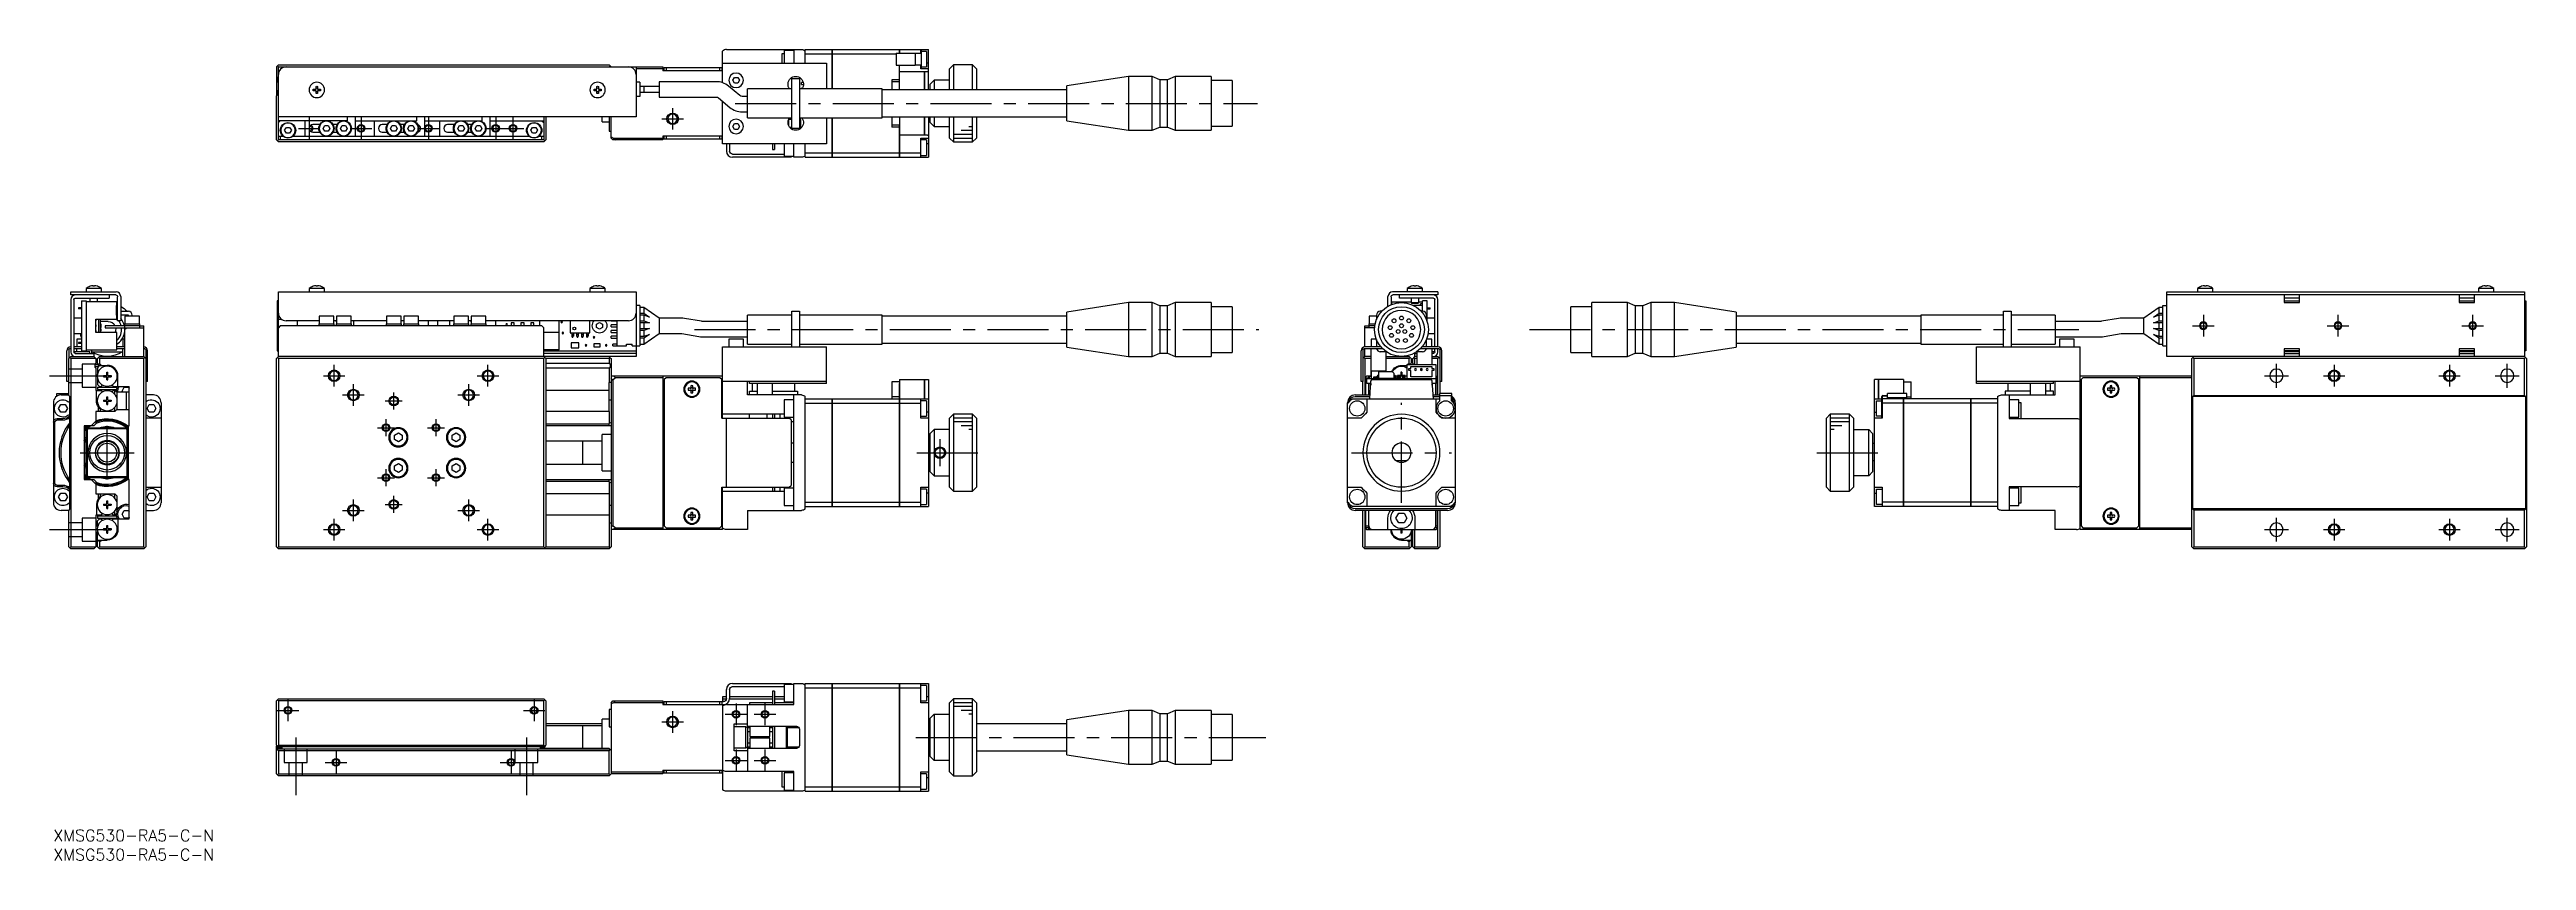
# Model space of a CAD drawing. Extents: x -1 to 643, y -8 to 203.
import ezdxf

# ---------------------------------------------------------------- set-up
doc = ezdxf.new("R2010")
doc.units = 0
doc.header["$LTSCALE"] = 0.5
doc.linetypes.add('CENTER', pattern=[50.8, 31.75, -6.35, 6.35, -6.35])
doc.linetypes.add('DASHED', pattern=[19.05, 12.7, -6.35])
for name, color, linetype in [('MSM_CENTER', 1, 'CENTER'), ('MSM_CONTINUOUS', 7, 'CONTINUOUS'), ('MSM_DASHED', 4, 'DASHED'), ('MSM_NARROW', 5, 'CONTINUOUS'), ('MSM_PART_NUMBER', 7, 'CONTINUOUS')]:
    doc.layers.add(name, color=color, linetype=linetype)
doc.styles.get("Standard").update_dxf_attribs({"font": 'txt.shx', "height": 1, "bigfont": 'bigfont.shx'})

# ---------------------------------------------------------------- blocks, each defined once
blk = doc.blocks.new('*U2')
at = {"layer": 'MSM_PART_NUMBER'}
blk.add_text('XMSG530-RA5-C-N', height=3, dxfattribs=at).set_placement((0, -3))
blk = doc.blocks.new('*U3')
at = {"layer": 'MSM_PART_NUMBER'}
blk.add_text('XMSG530-RA5-C-N', height=3, dxfattribs=at).set_placement((0, -8))

msp = doc.modelspace()

# ---------------------------------------------------------------- linework, layer by layer
at = {"layer": 'MSM_CENTER'}
for p, q in [((161, 187.6), (161, 182)), ((177.25, 188.8), (313.07, 188.8)), ((63.7, 182.3), (69.3, 182.3)), ((66.5, 185.1), (66.5, 179.5)), ((77.2, 182.3), (82.8, 182.3)), ((80, 185.1), (80, 179.5)), ((94.7, 182.3), (100.3, 182.3)), ((97.5, 185.1), (97.5, 179.5)), ((112.2, 182.3), (122.3, 182.3)), ((115, 185.1), (115, 179.5)), ((119.5, 185.1), (119.5, 179.5)), ((158.2, 184.8), (163.8, 184.8)), ((166.66, 130), (313.4, 130)), ((383.75, 130), (528.75, 130)), ((556.2, 131), (561.8, 131)), ((559, 133.8), (559, 128.2)), ((591.2, 131), (596.8, 131)), ((594, 133.8), (594, 128.2)), ((626.2, 131), (631.8, 131)), ((629, 133.8), (629, 128.2)), ((-1, 118), (14, 118)), ((70.2, 118), (75.8, 118)), ((73, 115.2), (73, 120.8)), ((110.2, 118), (115.8, 118)), ((113, 115.2), (113, 120.8)), ((574.9, 118), (581.1, 118)), ((578, 114.9), (578, 121.1)), ((590.2, 118), (595.8, 118)), ((593, 120.8), (593, 115.2)), ((620.2, 118), (625.8, 118)), ((623, 120.8), (623, 115.2)), ((634.9, 118), (641.1, 118)), ((638, 114.9), (638, 121.1)), ((75.2, 113), (80.8, 113)), ((78, 110.2), (78, 115.8)), ((86.3, 111.45), (90.7, 111.45)), ((88.5, 109.25), (88.5, 113.65)), ((105.2, 113), (110.8, 113)), ((108, 110.2), (108, 115.8)), ((350.5, 85), (350.5, 111)), ((14, 91), (14, 105)), ((84.3, 104.5), (88.7, 104.5)), ((86.5, 102.3), (86.5, 106.7)), ((97.3, 104.5), (101.7, 104.5)), ((99.5, 102.3), (99.5, 106.7)), ((7, 98), (21, 98)), ((224.5, 98), (242.5, 98)), ((230.5, 101.5), (230.5, 94.5)), ((337.5, 98), (363.5, 98)), ((458.5, 98), (476.5, 98)), ((84.3, 91.5), (88.7, 91.5)), ((86.5, 89.3), (86.5, 93.7)), ((97.3, 91.5), (101.7, 91.5)), ((99.5, 89.3), (99.5, 93.7)), ((78, 80.2), (78, 85.8)), ((86.3, 84.55), (90.7, 84.55)), ((88.5, 82.35), (88.5, 86.75)), ((108, 80.2), (108, 85.8)), ((-1, 78), (14, 78)), ((70.2, 78), (75.8, 78)), ((73, 75.2), (73, 80.8)), ((75.2, 83), (80.8, 83)), ((105.2, 83), (110.8, 83)), ((110.2, 78), (115.8, 78)), ((113, 75.2), (113, 80.8)), ((574.9, 78), (581.1, 78)), ((578, 74.9), (578, 81.1)), ((590.2, 78), (595.8, 78)), ((593, 80.8), (593, 75.2)), ((620.2, 78), (625.8, 78)), ((623, 80.8), (623, 75.2)), ((634.9, 78), (641.1, 78)), ((638, 74.9), (638, 81.1)), ((61, 33.8), (61, 28.2)), ((125, 33.8), (125, 28.2)), ((177.5, 32.8), (177.5, 27.2)), ((185, 32.8), (185, 27.2)), ((58.2, 31), (63.8, 31)), ((122.2, 31), (127.8, 31)), ((158.2, 28), (163.8, 28)), ((161, 30.8), (161, 25.2)), ((174.7, 30), (180.3, 30)), ((182.2, 30), (187.8, 30)), ((63, 24), (63, 9)), ((73.5, 20.3), (73.5, 14.7)), ((119, 20.3), (119, 14.7)), ((123, 24), (123, 9)), ((177.5, 20.8), (177.5, 15.2)), ((185, 20.8), (185, 15.2)), ((224.25, 24), (315.22, 24)), ((70.7, 17.5), (76.3, 17.5)), ((116.2, 17.5), (121.8, 17.5)), ((174.7, 18), (180.3, 18)), ((182.2, 18), (187.8, 18))]:
    msp.add_line(p, q, dxfattribs=at)
at = {"layer": 'MSM_CONTINUOUS'}
for p, q in [((174, 194.16), (174, 202.42)), ((175, 202.8), (194.5, 202.8)), ((189.5, 201.75), (190, 201.75)), ((189.5, 199.3), (189.5, 201.75)), ((190, 202.55), (190, 199.3)), ((192.5, 202.55), (190, 202.55)), ((192.5, 202.8), (192.5, 199.3)), ((195.5, 199.3), (195.5, 202.8)), ((195.5, 202.8), (202.49, 202.8)), ((195.5, 201.65), (202.49, 201.65)), ((202.49, 192.55), (202.49, 202.8)), ((202.5, 202.79), (202.49, 202.79)), ((202.5, 201.64), (202.49, 201.64)), ((202.5, 202.8), (202.5, 192.55)), ((202.5, 202.8), (219.99, 202.8)), ((202.5, 201.65), (219.1, 201.65)), ((219.1, 201.9), (224.1, 201.9)), ((219.1, 201.9), (219.1, 198.7)), ((219.99, 201.9), (219.99, 202.8)), ((220, 202.79), (219.99, 202.79)), ((220, 202.8), (227.5, 202.8)), ((220, 202.8), (220, 201.9)), ((224.1, 201.9), (224.1, 198.7)), ((225.6, 201.8), (224.1, 201.8)), ((225.5, 201.8), (225.5, 202.8)), ((225.6, 202.8), (225.6, 197.8)), ((227, 202.3), (225.6, 202.3)), ((227, 202.3), (227, 198.3)), ((227.5, 192.3), (227.5, 202.8)), ((58, 198.3), (58.25, 198.55)), ((58, 198.3), (58, 191.1)), ((58.2, 195.5), (58.2, 194.3)), ((58.5, 195.5), (58.2, 195.5)), ((58.5, 194.3), (58.2, 194.3)), ((58.5, 198.8), (58.25, 198.55)), ((58.25, 198.55), (58.5, 198.3)), ((58.5, 198.8), (144.5, 198.8)), ((58.5, 198.3), (158.5, 198.3)), ((58.5, 179.3), (58.5, 198.3)), ((68.3, 192.5), (68.3, 193.23)), ((68.7, 193.23), (68.7, 192.5)), ((141.3, 192.5), (141.3, 193.23)), ((141.7, 193.23), (141.7, 192.5)), ((144.75, 198.55), (144.5, 198.8)), ((144.5, 198.3), (144.75, 198.55)), ((144.75, 198.55), (145, 198.3)), ((151.5, 198.3), (151.5, 185.3)), ((158.5, 197.8), (151.5, 197.8)), ((152.5, 194.3), (151.5, 194.3)), ((152.5, 194.3), (152.5, 190.6)), ((157.5, 194.45), (157.5, 190.45)), ((172.33, 194.45), (157.5, 194.45)), ((158.5, 198.3), (158.5, 197.3)), ((174, 197.3), (158.5, 197.3)), ((158.8, 197.3), (158.8, 198.1)), ((158.8, 198.1), (173.8, 198.1)), ((159.3, 198.1), (159.3, 197.3)), ((173.3, 197.3), (173.3, 198.1)), ((173.8, 198.1), (173.8, 197.3)), ((174, 199.3), (201, 199.3)), ((178.47, 190.83), (175.55, 193.28)), ((176.63, 194.8), (177.07, 195.55)), ((177.07, 194.05), (176.63, 194.8)), ((177.07, 195.55), (177.93, 195.55)), ((177.93, 194.05), (177.07, 194.05)), ((177.93, 195.55), (178.37, 194.8)), ((178.37, 194.8), (177.93, 194.05)), ((192, 195.3), (194, 195.3)), ((192, 182.3), (192, 195.3)), ((194, 195.3), (194, 182.3)), ((194.5, 193.72), (194.5, 194.22)), ((194.95, 194.22), (194.5, 194.22)), ((194.5, 193.72), (195, 193.72)), ((201, 199.3), (201, 192.55)), ((218, 194.95), (218, 192.3)), ((219.99, 194.95), (218, 194.95)), ((220, 194.45), (218, 194.45)), ((219.1, 198.7), (224.1, 198.7)), ((219.99, 194.45), (219.99, 198.7)), ((220, 192.3), (220, 198.7)), ((220, 197.05), (226.49, 197.05)), ((224.1, 198.8), (225.6, 198.8)), ((225.5, 197.8), (225.5, 198.8)), ((227.5, 197.8), (225.5, 197.8)), ((225.6, 198.3), (227, 198.3)), ((226.49, 192.3), (226.49, 197.05)), ((226.5, 197.04), (226.49, 197.04)), ((226.5, 197.05), (226.5, 192.3)), ((226.5, 197.05), (227.3, 197.05)), ((227.5, 199.3), (227, 199.3)), ((227.3, 197.03), (227.3, 197.05)), ((227.5, 197.03), (227.3, 197.03)), ((228, 193.8), (229, 194.8)), ((228, 192.3), (228, 193.8)), ((229, 194.8), (229, 192.3)), ((233, 194.8), (229, 194.8)), ((234, 198.8), (233, 197.8)), ((233, 192.3), (233, 197.8)), ((234, 198.8), (234, 192.3)), ((239, 198.8), (234, 198.8)), ((239, 192.3), (239, 198.8)), ((240, 197.8), (239, 198.8)), ((240, 197.8), (240, 192.3)), ((279.5, 195.8), (263.5, 193.37)), ((263.5, 184.23), (263.5, 193.37)), ((279.5, 195.8), (279.5, 181.8)), ((285.7, 195.8), (279.5, 195.8)), ((285.7, 181.8), (285.7, 195.8)), ((287.7, 194.95), (285.7, 195.8)), ((287.7, 194.95), (287.7, 182.65)), ((289.7, 194.95), (287.7, 194.95)), ((291.7, 195.8), (289.7, 194.95)), ((289.7, 182.65), (289.7, 194.95)), ((291.7, 195.8), (291.7, 181.8)), ((301, 195.8), (291.7, 195.8)), ((301, 195.8), (301, 181.8)), ((306.5, 194.75), (301, 194.75)), ((306.5, 194.75), (306.5, 182.85)), ((58.5, 192.3), (58, 191.8)), ((58.5, 191.8), (58, 191.8)), ((58.5, 191.6), (58, 191.6)), ((58.1, 191), (58, 191.1)), ((58, 190.8), (58.25, 191.05)), ((58, 179.3), (58, 190.8)), ((58.1, 190.9), (58.1, 191.1)), ((58.25, 191.05), (58.5, 191.3)), ((58.25, 191.05), (58.5, 190.8)), ((58.5, 191.4), (58.4, 191.4)), ((67.57, 192.5), (68.3, 192.5)), ((68.3, 192.1), (67.57, 192.1)), ((68.3, 191.37), (68.3, 192.1)), ((68.7, 192.5), (69.43, 192.5)), ((68.7, 192.1), (68.7, 191.37)), ((69.43, 192.1), (68.7, 192.1)), ((140.57, 192.5), (141.3, 192.5)), ((141.3, 192.1), (140.57, 192.1)), ((141.3, 191.37), (141.3, 192.1)), ((141.7, 192.5), (142.43, 192.5)), ((141.7, 192.1), (141.7, 191.37)), ((142.43, 192.1), (141.7, 192.1)), ((152.5, 190.6), (151.5, 190.6)), ((157.5, 193.2), (152.5, 193.2)), ((152.5, 191.7), (157.5, 191.7)), ((153.5, 193.2), (153.5, 191.7)), ((157.5, 190.45), (172.33, 190.45)), ((172.97, 190.22), (175.9, 187.76)), ((174, 178.3), (174, 189.36)), ((180.5, 190.59), (179.11, 190.59)), ((180.5, 185.05), (180.5, 192.55)), ((192, 192.55), (180.5, 192.55)), ((215.5, 192.55), (194, 192.55)), ((194.5, 192.55), (194.5, 192.72)), ((194.69, 192.72), (194.5, 192.72)), ((215.5, 185.05), (215.5, 192.55)), ((263.5, 192.3), (215.5, 192.3)), ((151.5, 185.3), (58.5, 185.3)), ((58.5, 183.8), (59, 184.3)), ((76.5, 184.3), (58.5, 184.3)), ((60.13, 181.8), (60.57, 182.55)), ((60.57, 181.05), (60.13, 181.8)), ((60.57, 182.55), (61.43, 182.55)), ((61.43, 181.05), (60.57, 181.05)), ((61.43, 182.55), (61.87, 181.8)), ((61.87, 181.8), (61.43, 181.05)), ((65.5, 180.3), (65.5, 184.3)), ((69.27, 183.3), (67.5, 183.3)), ((67.5, 181.3), (69.27, 181.3)), ((70.13, 182.3), (70.57, 183.05)), ((70.57, 181.55), (70.13, 182.3)), ((70.57, 183.05), (71.43, 183.05)), ((71.43, 181.55), (70.57, 181.55)), ((71.43, 183.05), (71.87, 182.3)), ((71.87, 182.3), (71.43, 181.55)), ((73.77, 183.3), (72.73, 183.3)), ((72.73, 181.3), (73.77, 181.3)), ((74.63, 182.3), (75.07, 183.05)), ((75.07, 181.55), (74.63, 182.3)), ((75.07, 183.05), (75.93, 183.05)), ((75.93, 181.55), (75.07, 181.55)), ((75.93, 183.05), (76.37, 182.3)), ((76.37, 182.3), (75.93, 181.55)), ((76.5, 184.3), (76.5, 185.3)), ((78.5, 185.3), (78.5, 180.3)), ((78.5, 184.3), (94.5, 184.3)), ((83.5, 180.3), (83.5, 184.3)), ((86.77, 183.3), (85.5, 183.3)), ((85.5, 181.3), (86.77, 181.3)), ((87.63, 182.3), (88.07, 183.05)), ((88.07, 181.55), (87.63, 182.3)), ((88.07, 183.05), (88.93, 183.05)), ((88.93, 181.55), (88.07, 181.55)), ((88.93, 183.05), (89.37, 182.3)), ((89.37, 182.3), (88.93, 181.55)), ((91.27, 183.3), (90.23, 183.3)), ((90.23, 181.3), (91.27, 181.3)), ((92.13, 182.3), (92.57, 183.05)), ((92.57, 181.55), (92.13, 182.3)), ((92.57, 183.05), (93.43, 183.05)), ((93.43, 181.55), (92.57, 181.55)), ((93.43, 183.05), (93.87, 182.3)), ((93.87, 182.3), (93.43, 181.55)), ((94.5, 184.3), (94.5, 185.3)), ((96.5, 185.3), (96.5, 180.3)), ((96.5, 184.3), (111.5, 184.3)), ((100.5, 180.3), (100.5, 184.3)), ((104.27, 183.3), (102.5, 183.3)), ((102.5, 181.3), (104.27, 181.3)), ((105.13, 182.3), (105.57, 183.05)), ((105.57, 181.55), (105.13, 182.3)), ((105.57, 183.05), (106.43, 183.05)), ((106.43, 181.55), (105.57, 181.55)), ((106.43, 183.05), (106.87, 182.3)), ((106.87, 182.3), (106.43, 181.55)), ((108.77, 183.3), (107.73, 183.3)), ((107.73, 181.3), (108.77, 181.3)), ((109.63, 182.3), (110.07, 183.05)), ((110.07, 181.55), (109.63, 182.3)), ((110.07, 183.05), (110.93, 183.05)), ((110.93, 181.55), (110.07, 181.55)), ((110.93, 183.05), (111.37, 182.3)), ((111.37, 182.3), (110.93, 181.55)), ((111.5, 184.3), (111.5, 185.3)), ((113.5, 185.3), (113.5, 180.3)), ((113.5, 184.3), (127.5, 184.3)), ((124.13, 181.8), (124.57, 182.55)), ((124.57, 181.05), (124.13, 181.8)), ((124.57, 182.55), (125.43, 182.55)), ((125.43, 181.05), (124.57, 181.05)), ((125.43, 182.55), (125.87, 181.8)), ((125.87, 181.8), (125.43, 181.05)), ((127, 184.3), (127.5, 183.8)), ((127.5, 185.3), (127.5, 179.3)), ((128, 185.3), (128, 179.3)), ((142.7, 184.05), (142.7, 185.3)), ((142.7, 184.05), (144.5, 184.05)), ((144.5, 185.3), (144.5, 181.55)), ((144.5, 181.55), (145, 181.55)), ((145, 179.8), (145, 185.3)), ((176.63, 182.8), (177.07, 183.55)), ((177.07, 182.05), (176.63, 182.8)), ((177.07, 183.55), (177.93, 183.55)), ((177.93, 182.05), (177.07, 182.05)), ((177.93, 183.55), (178.37, 182.8)), ((178.37, 182.8), (177.93, 182.05)), ((179.11, 186.59), (180.5, 186.59)), ((180.5, 185.05), (192, 185.05)), ((191.17, 184.58), (191.17, 183)), ((192, 184.58), (191.17, 184.58)), ((191.42, 182.58), (192, 182.58)), ((194, 182.3), (192, 182.3)), ((194, 185.05), (215.5, 185.05)), ((194.32, 184.58), (194, 184.58)), ((194, 182.58), (194.32, 182.58)), ((194.32, 182.58), (194.32, 184.58)), ((201, 185.05), (201, 178.3)), ((202.49, 174.8), (202.49, 185.05)), ((202.5, 185.05), (202.5, 174.8)), ((215.5, 185.3), (263.5, 185.3)), ((218, 185.3), (218, 182.65)), ((220, 183.15), (218, 183.15)), ((219.99, 182.65), (218, 182.65)), ((219.99, 174.8), (219.99, 183.15)), ((220, 185.3), (220, 174.8)), ((226.49, 180.55), (220, 180.55)), ((226.49, 180.55), (226.49, 185.3)), ((226.5, 180.56), (226.49, 180.56)), ((226.5, 185.3), (226.5, 180.55)), ((227.3, 180.55), (226.5, 180.55)), ((227.3, 180.57), (227.5, 180.57)), ((227.3, 180.55), (227.3, 180.57)), ((227.5, 185.3), (227.5, 174.8)), ((228, 183.8), (228, 185.3)), ((229, 182.8), (228, 183.8)), ((229, 185.3), (229, 182.8)), ((229, 182.8), (233, 182.8)), ((233, 179.8), (233, 185.3)), ((234, 185.3), (234, 178.8)), ((239, 178.8), (239, 185.3)), ((240, 185.3), (240, 179.8)), ((263.5, 184.23), (279.5, 181.8)), ((279.5, 181.8), (285.7, 181.8)), ((285.7, 181.8), (287.7, 182.65)), ((287.7, 182.65), (289.7, 182.65)), ((289.7, 182.65), (291.7, 181.8)), ((291.7, 181.8), (301, 181.8)), ((301, 182.85), (306.5, 182.85)), ((58.25, 179.05), (58, 179.3)), ((58.5, 179.3), (58.25, 179.05)), ((58.25, 179.05), (58.5, 178.8)), ((58.5, 180.3), (59.68, 180.3)), ((127.5, 179.3), (58.5, 179.3)), ((127.5, 178.8), (58.5, 178.8)), ((59, 180.3), (59, 179.3)), ((62.32, 180.3), (123.68, 180.3)), ((126.32, 180.3), (127.5, 180.3)), ((127, 179.3), (127, 180.3)), ((127.75, 179.05), (127.5, 179.3)), ((127.5, 178.8), (128, 179.3)), ((145, 180.11), (145.61, 179.8)), ((145.5, 179.3), (145, 179.8)), ((158.5, 179.3), (145.5, 179.3)), ((145.61, 179.8), (158.5, 179.8)), ((145.61, 179.8), (146.11, 179.3)), ((174, 180.3), (158.5, 180.3)), ((158.5, 180.3), (158.5, 179.3)), ((158.8, 179.5), (158.8, 180.3)), ((174, 179.5), (158.8, 179.5)), ((159.3, 180.3), (159.3, 179.5)), ((173.3, 179.5), (173.3, 180.3)), ((173.8, 180.3), (173.8, 179.5)), ((201, 178.3), (174, 178.3)), ((175, 178.3), (175, 176.4)), ((175.8, 178.3), (175.8, 176.4)), ((176.6, 175.6), (190, 175.6)), ((191.8, 174.8), (176.6, 174.8)), ((187, 178.3), (187, 176.8)), ((187, 176.8), (187.5, 176.8)), ((187.5, 178.3), (187.5, 176.8)), ((190, 178.3), (190, 175.05)), ((190, 175.05), (192.5, 175.05)), ((191.3, 174.8), (191.3, 175.05)), ((191.8, 175.05), (191.8, 174.8)), ((192.5, 174.8), (192.5, 178.3)), ((194.5, 174.8), (192.5, 174.8)), ((195.5, 174.8), (195.5, 178.3)), ((195.5, 175.95), (202.49, 175.95)), ((195.5, 174.8), (202.49, 174.8)), ((202.5, 175.96), (202.49, 175.96)), ((202.5, 174.81), (202.49, 174.81)), ((202.5, 175.95), (219.99, 175.95)), ((202.5, 174.8), (219.99, 174.8)), ((220, 175.96), (219.99, 175.96)), ((220, 174.81), (219.99, 174.81)), ((220, 175.95), (225.5, 175.95)), ((220, 174.8), (227.5, 174.8)), ((225.5, 174.8), (225.5, 179.8)), ((225.5, 179.8), (227.5, 179.8)), ((227, 179.3), (225.5, 179.3)), ((225.5, 175.3), (227, 175.3)), ((227, 179.3), (227, 175.3)), ((227.5, 178.3), (227, 178.3)), ((233, 179.8), (234, 178.8)), ((234, 178.8), (239, 178.8)), ((239, 178.8), (240, 179.8)), ((4.5, 139), (4.5, 139.8)), ((4.5, 139.8), (16.3, 139.8)), ((16.2, 139), (4.5, 139)), ((4.5, 137.8), (4.5, 124.2)), ((5.3, 137.8), (5.3, 124.2)), ((5.7, 138.2), (14.5, 138.2)), ((7.3, 135.62), (6.5, 135.62)), ((6.5, 135.62), (6.5, 135.38)), ((7.3, 135.38), (6.5, 135.38)), ((7.3, 137.5), (7.3, 124.5)), ((7.3, 137.5), (8.5, 137.5)), ((8.5, 140.7), (8.5, 139.8)), ((12.5, 140.7), (8.5, 140.7)), ((8.5, 137.5), (8.5, 124.5)), ((16.5, 137.25), (8.5, 137.25)), ((9.5, 138.2), (9.5, 137.25)), ((9.57, 141.26), (9.55, 141.26)), ((10.3, 141.26), (10.3, 141.39)), ((10.7, 141.26), (10.3, 141.26)), ((10.7, 141.39), (10.7, 141.26)), ((11.45, 141.26), (11.43, 141.26)), ((11.5, 137.25), (11.5, 138.2)), ((12.5, 139.8), (12.5, 140.7)), ((14.5, 139), (14.5, 138.2)), ((16.4, 133.75), (16.4, 136.25)), ((16.5, 136.25), (16.4, 136.25)), ((16.4, 135.45), (16.5, 135.45)), ((16.5, 136.25), (16.5, 137.25)), ((16.5, 134.55), (16.5, 135.45)), ((16.7, 132.3), (16.7, 138.5)), ((17.5, 138.6), (17.5, 132.3)), ((58.2, 137.5), (58.2, 124.5)), ((58.5, 137.5), (58.2, 137.5)), ((58.5, 139.8), (151.5, 139.8)), ((58.5, 134.3), (58.5, 139.8)), ((70.5, 140.7), (66.5, 140.7)), ((66.5, 140.7), (66.5, 139.8)), ((67.57, 141.26), (67.55, 141.26)), ((68.3, 141.26), (68.3, 141.39)), ((68.7, 141.26), (68.3, 141.26)), ((68.7, 141.39), (68.7, 141.26)), ((69.45, 141.26), (69.43, 141.26)), ((70.5, 139.8), (70.5, 140.7)), ((143.5, 140.7), (139.5, 140.7)), ((139.5, 140.7), (139.5, 139.8)), ((140.57, 141.26), (140.55, 141.26)), ((141.3, 141.26), (141.3, 141.39)), ((141.7, 141.26), (141.3, 141.26)), ((141.7, 141.39), (141.7, 141.26)), ((142.45, 141.26), (142.43, 141.26)), ((143.5, 139.8), (143.5, 140.7)), ((151.5, 139.8), (151.5, 123)), ((152.5, 136.25), (151.5, 136.25)), ((152.5, 136.25), (152.5, 125.75)), ((153.5, 135.75), (152.5, 135.75)), ((157.5, 133), (153.5, 135.75)), ((153.5, 135.75), (153.5, 134.25)), ((279.5, 137), (263.5, 134.57)), ((279.5, 137), (279.5, 123)), ((285.7, 137), (279.5, 137)), ((285.7, 123), (285.7, 137)), ((287.7, 136.15), (285.7, 137)), ((287.7, 136.15), (287.7, 123.85)), ((289.7, 136.15), (287.7, 136.15)), ((291.7, 137), (289.7, 136.15)), ((289.7, 123.85), (289.7, 136.15)), ((291.7, 137), (291.7, 123)), ((301, 137), (291.7, 137)), ((301, 137), (301, 123)), ((306.5, 135.95), (301, 135.95)), ((306.5, 135.95), (306.5, 124.05)), ((347, 136.06), (347, 138.6)), ((347.8, 138.5), (347.8, 136.46)), ((348, 137.25), (353, 137.25)), ((348, 136.54), (348, 137.25)), ((360, 139.8), (348.2, 139.8)), ((360, 139), (348.3, 139)), ((350, 138.2), (350, 139)), ((358.8, 138.2), (350, 138.2)), ((356, 140.7), (352, 140.7)), ((352, 140.7), (352, 139.8)), ((353, 138.2), (353, 137)), ((353, 137), (355, 137)), ((353, 137), (353.2, 136.8)), ((353.07, 141.26), (353.05, 141.26)), ((354.8, 136.8), (353.2, 136.8)), ((356, 136.25), (353.65, 136.25)), ((353.8, 141.26), (353.8, 141.39)), ((354.2, 141.26), (353.8, 141.26)), ((354.2, 141.39), (354.2, 141.26)), ((354.8, 136.8), (355, 137)), ((354.95, 141.26), (354.93, 141.26)), ((355, 137), (355, 138.2)), ((355, 137.25), (356, 137.25)), ((356, 136.7), (355.45, 136.7)), ((355.45, 136.25), (355.45, 136.7)), ((356, 139.8), (356, 140.7)), ((356, 134.75), (356, 137.5)), ((357.2, 137.5), (356, 137.5)), ((357.2, 132.03), (357.2, 137.5)), ((357.2, 135.62), (358, 135.62)), ((357.2, 135.38), (358, 135.38)), ((358, 135.38), (358, 135.62)), ((359.2, 125.5), (359.2, 137.8)), ((360, 139.8), (360, 139)), ((360, 125.5), (360, 137.8)), ((394.5, 124.05), (394.5, 135.95)), ((400, 135.95), (394.5, 135.95)), ((400, 123), (400, 137)), ((409.3, 137), (400, 137)), ((409.3, 123), (409.3, 137)), ((411.3, 136.15), (409.3, 137)), ((411.3, 136.15), (411.3, 123.85)), ((413.3, 136.15), (411.3, 136.15)), ((415.3, 137), (413.3, 136.15)), ((413.3, 123.85), (413.3, 136.15)), ((415.3, 137), (415.3, 123)), ((421.5, 137), (415.3, 137)), ((421.5, 123), (421.5, 137)), ((437.5, 134.57), (421.5, 137)), ((547.5, 135.75), (543.5, 133)), ((547.5, 134.25), (547.5, 135.75)), ((548.5, 135.75), (547.5, 135.75)), ((548.5, 125.75), (548.5, 136.25)), ((548.5, 136.25), (549.5, 136.25)), ((549.5, 139.8), (642.5, 139.8)), ((549.5, 123), (549.5, 139.8)), ((642.5, 139), (549.5, 139)), ((561.5, 140.7), (557.5, 140.7)), ((557.5, 140.7), (557.5, 139.8)), ((558.57, 141.26), (558.55, 141.26)), ((559.3, 141.26), (559.3, 141.39)), ((559.7, 141.26), (559.3, 141.26)), ((559.7, 141.39), (559.7, 141.26)), ((560.45, 141.26), (560.43, 141.26)), ((561.5, 139.8), (561.5, 140.7)), ((580, 139), (580, 137)), ((584, 138.2), (580, 138.2)), ((580, 137.5), (584, 137.5)), ((580, 137), (584, 137)), ((584, 137), (584, 139)), ((625.5, 139), (625.5, 137)), ((629.5, 138.2), (625.5, 138.2)), ((625.5, 137.5), (629.5, 137.5)), ((625.5, 137), (629.5, 137)), ((629.5, 137), (629.5, 139)), ((634.5, 140.7), (630.5, 140.7)), ((630.5, 140.7), (630.5, 139.8)), ((631.57, 141.26), (631.55, 141.26)), ((632.3, 141.26), (632.3, 141.39)), ((632.7, 141.26), (632.3, 141.26)), ((632.7, 141.39), (632.7, 141.26)), ((633.45, 141.26), (633.43, 141.26)), ((634.5, 139.8), (634.5, 140.7)), ((642.5, 139.8), (642.5, 123)), ((642.5, 137.5), (642.8, 137.5)), ((642.8, 137.5), (642.8, 124.5)), ((7.3, 133), (5.3, 133)), ((5.3, 129), (7.3, 129)), ((11, 132.75), (16.5, 132.75)), ((11, 129.25), (11, 132.75)), ((16.5, 129.25), (11, 129.25)), ((11.7, 132.75), (11.7, 129.25)), ((12.2, 132.75), (12.2, 129.25)), ((14.21, 132.13), (12.2, 132.13)), ((12.35, 130.13), (12.35, 131)), ((13.5, 131), (13.5, 130.5)), ((22.5, 131), (13.5, 131)), ((13.5, 130.5), (23.5, 130.5)), ((16.4, 135.07), (16.5, 135.07)), ((16.4, 134.92), (16.5, 134.92)), ((16.4, 134.55), (16.5, 134.55)), ((16.7, 133.75), (16.4, 133.75)), ((16.5, 134.75), (16.7, 134.75)), ((16.5, 132.75), (16.5, 133.75)), ((16.5, 124.75), (16.5, 129.25)), ((17.5, 132.3), (16.7, 132.3)), ((17.5, 134.75), (19.5, 134.75)), ((19.5, 133.75), (17.5, 133.75)), ((18.5, 131.5), (18.5, 123)), ((18.5, 131.5), (22.5, 131.5)), ((18.5, 130), (19, 130.5)), ((18.6, 133.5), (18.6, 131.5)), ((22.4, 133.5), (18.6, 133.5)), ((19.5, 133.5), (19.5, 133.75)), ((20.5, 133.5), (20.5, 133.75)), ((22.4, 131.5), (22.4, 133.5)), ((22.5, 130.5), (22.5, 131.5)), ((22.5, 131), (23.5, 131)), ((23.5, 123), (23.5, 131)), ((58.5, 123), (58.5, 133.75)), ((58.58, 133.75), (58.5, 133.75)), ((58.5, 132.75), (59.24, 132.75)), ((59, 131), (58.5, 130.5)), ((127, 131), (59, 131)), ((69.1, 132.3), (60.5, 132.3)), ((63.5, 131), (63.5, 132.3)), ((69, 131.5), (73, 131.5)), ((69, 131.5), (69, 131)), ((72.9, 133.5), (69.1, 133.5)), ((69.1, 133.5), (69.1, 131.5)), ((72.9, 131.5), (72.9, 133.5)), ((73.6, 132.3), (72.9, 132.3)), ((73, 131), (73, 131.5)), ((73.5, 131.5), (77.5, 131.5)), ((73.5, 131.5), (73.5, 131)), ((77.4, 133.5), (73.6, 133.5)), ((73.6, 133.5), (73.6, 131.5)), ((77.4, 131.5), (77.4, 133.5)), ((86.6, 132.3), (77.4, 132.3)), ((77.5, 131), (77.5, 131.5)), ((78.1, 131), (78.1, 132.3)), ((86.5, 131.5), (90.5, 131.5)), ((86.5, 131.5), (86.5, 131)), ((90.4, 133.5), (86.6, 133.5)), ((86.6, 133.5), (86.6, 131.5)), ((90.4, 131.5), (90.4, 133.5)), ((91.1, 132.3), (90.4, 132.3)), ((90.5, 131), (90.5, 131.5)), ((91, 131.5), (95, 131.5)), ((91, 131.5), (91, 131)), ((94.9, 133.5), (91.1, 133.5)), ((91.1, 133.5), (91.1, 131.5)), ((94.9, 131.5), (94.9, 133.5)), ((104.1, 132.3), (94.9, 132.3)), ((95, 131), (95, 131.5)), ((97.5, 131), (97.5, 132.3)), ((99.9, 132.3), (99.9, 131)), ((103.1, 131), (103.1, 132.3)), ((104, 131.5), (108, 131.5)), ((104, 131.5), (104, 131)), ((107.9, 133.5), (104.1, 133.5)), ((104.1, 133.5), (104.1, 131.5)), ((107.9, 131.5), (107.9, 133.5)), ((108.6, 132.3), (107.9, 132.3)), ((108, 131), (108, 131.5)), ((108.5, 131.5), (112.5, 131.5)), ((108.5, 131.5), (108.5, 131)), ((112.4, 133.5), (108.6, 133.5)), ((108.6, 133.5), (108.6, 131.5)), ((112.4, 131.5), (112.4, 133.5)), ((149.5, 132.3), (112.4, 132.3)), ((112.5, 131), (112.5, 131.5)), ((115, 131), (115, 132.3)), ((119.03, 131.8), (119.03, 131)), ((119.83, 131.8), (119.03, 131.8)), ((119.83, 131), (119.83, 131.8)), ((121.57, 131.8), (121.57, 131)), ((122.37, 131.8), (121.57, 131.8)), ((122.37, 131), (122.37, 131.8)), ((124.91, 131.8), (124.11, 131.8)), ((124.11, 131.8), (124.11, 131)), ((124.91, 131), (124.91, 131.8)), ((126.5, 131), (126.5, 132.3)), ((127.5, 130.5), (127, 131)), ((127.5, 123), (127.5, 130.5)), ((131.5, 129.25), (127.5, 129.25)), ((131.5, 124.75), (131.5, 132.3)), ((134.45, 129.15), (134.45, 132.3)), ((139.25, 129.05), (134.55, 129.05)), ((134.78, 129.05), (134.78, 128.32)), ((135.21, 129.05), (135.21, 128.32)), ((136.05, 129.05), (136.05, 128.32)), ((136.48, 129.05), (136.48, 128.32)), ((137.32, 129.05), (137.32, 128.32)), ((137.75, 129.05), (137.75, 128.32)), ((138.59, 129.05), (138.59, 128.32)), ((139.02, 129.05), (139.02, 128.32)), ((139.35, 132.3), (139.35, 129.15)), ((141.25, 131.43), (142, 131.87)), ((141.25, 130.57), (141.25, 131.43)), ((142, 130.13), (141.25, 130.57)), ((142, 131.87), (142.75, 131.43)), ((142.75, 130.57), (142, 130.13)), ((142.75, 131.43), (142.75, 130.57)), ((145, 132.25), (145, 132.3)), ((145, 132.25), (146.5, 132.25)), ((145, 130.75), (145, 131.25)), ((146.5, 131.25), (145, 131.25)), ((145, 130.75), (146.5, 130.75)), ((145, 129.25), (145, 129.75)), ((146.5, 129.75), (145, 129.75)), ((145, 129.25), (146.5, 129.25)), ((146.5, 132.3), (146.5, 125.75)), ((152.5, 134.25), (153.5, 134.25)), ((153.5, 133.75), (152.5, 133.75)), ((152.5, 132.25), (153.5, 132.25)), ((154.95, 131.75), (152.5, 131.75)), ((152.5, 130.25), (154.95, 130.25)), ((153.5, 129.75), (152.5, 129.75)), ((153.5, 134.25), (154.95, 133.25)), ((154.95, 133.25), (153.5, 133.75)), ((153.5, 133.75), (153.5, 132.25)), ((153.5, 132.25), (154.95, 131.75)), ((153.5, 131.75), (153.5, 130.25)), ((154.95, 130.25), (153.5, 129.75)), ((153.5, 129.75), (153.5, 128.25)), ((153.5, 126.25), (157.5, 129)), ((157.5, 133), (157.5, 129)), ((163.24, 133), (157.5, 133)), ((157.5, 129), (163.24, 129)), ((163.41, 128.98), (167.82, 128.21)), ((168.51, 132.15), (164.11, 132.92)), ((180.5, 132.13), (168.69, 132.13)), ((180.5, 126.25), (180.5, 133.75)), ((192, 133.75), (180.5, 133.75)), ((192, 134.75), (194, 134.75)), ((192, 125.5), (192, 134.75)), ((194, 134.75), (194, 125.5)), ((215.5, 133.75), (194, 133.75)), ((215.5, 126.25), (215.5, 133.75)), ((263.5, 133.5), (215.5, 133.5)), ((263.5, 125.43), (263.5, 134.57)), ((341, 131), (342, 131)), ((341, 125.5), (341, 131)), ((343.52, 130.5), (341, 130.5)), ((342, 131.5), (342, 130.5)), ((342, 131.5), (343.66, 131.5)), ((343.57, 131), (342, 131)), ((342.1, 133.5), (342.1, 131.5)), ((344, 133.5), (342.1, 133.5)), ((344, 133.75), (344, 132.6)), ((345.36, 134.75), (345, 134.75)), ((356, 134.75), (355.64, 134.75)), ((357, 132.6), (357, 133.75)), ((359.2, 133), (357.2, 133)), ((357.43, 129), (359.2, 129)), ((437.5, 134.57), (437.5, 125.43)), ((485.5, 133.5), (437.5, 133.5)), ((485.5, 133.75), (485.5, 126.25)), ((507, 133.75), (485.5, 133.75)), ((507, 134.75), (509, 134.75)), ((507, 125.5), (507, 134.75)), ((509, 134.75), (509, 125.5)), ((520.5, 133.75), (509, 133.75)), ((520.5, 133.75), (520.5, 126.25)), ((532.31, 132.13), (520.5, 132.13)), ((536.89, 132.92), (532.49, 132.15)), ((533.18, 128.21), (537.59, 128.98)), ((543.5, 133), (537.76, 133)), ((537.76, 129), (543.5, 129)), ((543.5, 129), (543.5, 133)), ((543.5, 129), (547.5, 126.25)), ((546.05, 133.25), (547.5, 134.25)), ((547.5, 133.75), (546.05, 133.25)), ((546.05, 131.75), (547.5, 132.25)), ((548.5, 131.75), (546.05, 131.75)), ((546.05, 130.25), (548.5, 130.25)), ((547.5, 129.75), (546.05, 130.25)), ((547.5, 134.25), (548.5, 134.25)), ((547.5, 132.25), (547.5, 133.75)), ((548.5, 133.75), (547.5, 133.75)), ((547.5, 132.25), (548.5, 132.25)), ((547.5, 130.25), (547.5, 131.75)), ((547.5, 128.25), (547.5, 129.75)), ((548.5, 129.75), (547.5, 129.75)), ((3.5, 116.5), (3.5, 124.5)), ((4, 124.8), (4, 122.5)), ((4, 122.5), (4.25, 122.75)), ((4, 112.9), (4, 122.5)), ((4.5, 125), (4.2, 125)), ((4.25, 122.75), (4.5, 123)), ((4.5, 122.5), (4.25, 122.75)), ((4.5, 123), (10.5, 123)), ((4.5, 122.5), (4.5, 73.5)), ((11, 122.5), (4.5, 122.5)), ((7.3, 125.5), (5.3, 125.5)), ((7.3, 125), (5.3, 125)), ((5.5, 124.3), (5.5, 123.85)), ((5.5, 124.3), (9.5, 124.3)), ((5.7, 123.8), (10.5, 123.8)), ((6, 125), (6, 124.3)), ((6.1, 127.5), (6.1, 125.5)), ((7.3, 127.5), (6.1, 127.5)), ((7.3, 126.62), (6.5, 126.62)), ((6.5, 126.62), (6.5, 126.38)), ((7.3, 126.38), (6.5, 126.38)), ((7.3, 124.5), (8.5, 124.5)), ((8.5, 124.75), (16.5, 124.75)), ((9.5, 123.8), (9.5, 124.3)), ((10, 123.8), (10, 124.75)), ((10, 124.25), (18, 124.25)), ((10.5, 123.8), (10.5, 123)), ((10.5, 123), (11, 122.5)), ((11, 122.5), (11, 121.26)), ((12, 123), (11.5, 122.5)), ((11.5, 121.26), (11.5, 122.5)), ((12, 122.5), (11.75, 122.75)), ((12, 123), (23.5, 123)), ((12, 122.5), (12, 121.2)), ((23.5, 122.5), (12, 122.5)), ((18.5, 125.5), (16.5, 125.5)), ((18.5, 125), (16.5, 125)), ((18, 125), (18, 123)), ((18.1, 127.5), (18.1, 125.5)), ((18.5, 127.5), (18.1, 127.5)), ((23.8, 125), (23.5, 125)), ((23.5, 123), (23.75, 122.75)), ((23.75, 122.75), (23.5, 122.5)), ((23.5, 73.5), (23.5, 122.5)), ((23.75, 122.75), (24, 122.5)), ((24, 124.8), (24, 122.5)), ((24, 122.5), (24, 73.5)), ((24.5, 116.5), (24.5, 124.5)), ((58.25, 122.75), (58, 122.5)), ((58, 73.5), (58, 122.5)), ((58.2, 124.5), (58.5, 124.5)), ((58.5, 123), (58.25, 122.75)), ((58.25, 122.75), (58.5, 122.5)), ((151.5, 123), (58.5, 123)), ((127.5, 122.5), (58.5, 122.5)), ((58.5, 122.5), (58.5, 73.5)), ((131.5, 124.75), (127.5, 124.75)), ((127.5, 124.5), (151.5, 124.5)), ((151.5, 123.8), (127.5, 123.8)), ((127.75, 122.75), (127.5, 123)), ((127.5, 122.5), (127.75, 122.75)), ((127.5, 73.5), (127.5, 122.5)), ((128, 122.5), (127.75, 122.75)), ((144.6, 122.5), (128, 122.5)), ((128, 122.5), (128, 73.5)), ((134.63, 126.54), (134.63, 125.29)), ((136.63, 126.54), (134.63, 126.54)), ((134.63, 125.29), (136.63, 125.29)), ((135.21, 128.61), (134.78, 128.61)), ((134.89, 128.25), (134.78, 128.32)), ((134.89, 128), (134.89, 128.25)), ((134.89, 128), (135.09, 128)), ((135.21, 128.32), (135.09, 128.25)), ((135.09, 128.25), (135.09, 128)), ((136.48, 128.61), (136.05, 128.61)), ((136.16, 128.25), (136.05, 128.32)), ((136.16, 128), (136.16, 128.25)), ((136.16, 128), (136.36, 128)), ((136.48, 128.32), (136.36, 128.25)), ((136.36, 128.25), (136.36, 128)), ((136.63, 125.29), (136.63, 126.54)), ((137.75, 128.61), (137.32, 128.61)), ((137.43, 128.25), (137.32, 128.32)), ((137.43, 128), (137.43, 128.25)), ((137.43, 128), (137.63, 128)), ((137.75, 128.32), (137.63, 128.25)), ((137.63, 128.25), (137.63, 128)), ((139.02, 128.61), (138.59, 128.61)), ((138.7, 128.25), (138.59, 128.32)), ((138.7, 128), (138.7, 128.25)), ((138.7, 128), (138.9, 128)), ((139.02, 128.32), (138.9, 128.25)), ((138.9, 128.25), (138.9, 128)), ((142.14, 126.32), (140.54, 126.32)), ((140.54, 126.32), (140.54, 125.52)), ((140.54, 125.52), (142.14, 125.52)), ((142.14, 125.52), (142.14, 126.32)), ((144.8, 122.7), (144.5, 123)), ((144.6, 122.5), (144.8, 122.7)), ((144.6, 121.26), (144.6, 122.5)), ((144.8, 122.7), (145, 122.5)), ((145, 127.75), (145, 128.25)), ((146.5, 128.25), (145, 128.25)), ((145, 127.75), (146.5, 127.75)), ((145, 122.5), (145, 73.5)), ((146.5, 126.25), (145.5, 126.25)), ((145.5, 125.75), (145.5, 126.25)), ((145.5, 125.75), (149, 125.75)), ((149, 125.75), (149, 126.25)), ((149, 126.25), (150.5, 126.25)), ((150.5, 125.75), (150.5, 126.25)), ((150.5, 125.75), (152.5, 125.75)), ((152.5, 128.25), (153.5, 128.25)), ((153.5, 127.75), (152.5, 127.75)), ((152.5, 126.25), (153.5, 126.25)), ((153.5, 128.25), (154.95, 128.75)), ((154.95, 128.75), (153.5, 127.75)), ((153.5, 127.75), (153.5, 126.25)), ((168.69, 128.13), (180.5, 128.13)), ((174, 107), (174, 125.5)), ((174, 125.5), (201, 125.5)), ((179.4, 127.5), (175.6, 127.5)), ((175.6, 127.5), (175.6, 125.5)), ((179.4, 125.5), (179.4, 127.5)), ((180.5, 126.25), (192, 126.25)), ((194, 126.25), (215.5, 126.25)), ((201, 116), (201, 125.5)), ((215.5, 126.5), (263.5, 126.5)), ((263.5, 125.43), (279.5, 123)), ((279.5, 123), (285.7, 123)), ((285.7, 123), (287.7, 123.85)), ((287.7, 123.85), (289.7, 123.85)), ((289.7, 123.85), (291.7, 123)), ((291.7, 123), (301, 123)), ((301, 124.05), (306.5, 124.05)), ((340, 116.5), (340, 124.5)), ((340.5, 124.8), (340.5, 116.5)), ((340.5, 122.5), (341, 123)), ((345.6, 125), (340.7, 125)), ((341, 122.5), (340.75, 122.75)), ((345.14, 125.5), (341, 125.5)), ((341, 123), (341, 125)), ((342.5, 123), (341, 123)), ((341, 122.5), (341, 113)), ((342.5, 122.5), (341, 122.5)), ((342.5, 125), (342.5, 118)), ((342.6, 127.5), (342.6, 125.5)), ((343.96, 127.5), (342.6, 127.5)), ((344, 127.4), (344, 125.5)), ((345, 125.5), (345, 125.67)), ((346.51, 124.25), (345, 124.25)), ((346.5, 119.08), (346.5, 124.25)), ((346.5, 123), (352.5, 123)), ((352.5, 122.5), (346.5, 122.5)), ((352.5, 123), (352.75, 122.75)), ((352.75, 122.75), (352.5, 122.5)), ((352.5, 121.2), (352.5, 122.5)), ((353, 122.5), (352.75, 122.75)), ((353, 122.5), (353, 121.26)), ((353.5, 122.5), (353.7, 122.7)), ((353.5, 121.26), (353.5, 122.5)), ((353.7, 122.7), (354, 123)), ((353.7, 122.7), (353.9, 122.5)), ((353.9, 122.5), (353.9, 120.9)), ((354.5, 122.5), (353.9, 122.5)), ((354, 123), (354, 123.8)), ((354, 123.8), (354.5, 123.8)), ((354.5, 123), (354, 123)), ((356, 124.25), (354.49, 124.25)), ((354.5, 124.25), (354.5, 120.9)), ((360.3, 125), (355.4, 125)), ((360, 125.5), (355.86, 125.5)), ((356, 125.67), (356, 125.5)), ((357, 125.5), (357, 127.4)), ((358.4, 127.5), (357.04, 127.5)), ((357.2, 127.5), (357.2, 127.97)), ((358.4, 125.5), (358.4, 127.5)), ((358.5, 120.9), (358.5, 125)), ((358.5, 124.3), (359, 124.3)), ((358.8, 123.8), (358.5, 123.8)), ((358.5, 123), (360, 123)), ((360, 122.5), (358.5, 122.5)), ((359, 123.85), (359, 124.3)), ((359.2, 124.2), (359.2, 125)), ((360, 124.2), (360, 125)), ((360, 123), (360.5, 122.5)), ((360.25, 122.75), (360, 122.5)), ((360, 113), (360, 122.5)), ((360.5, 124.8), (360.5, 116.5)), ((361, 116.5), (361, 124.5)), ((394.5, 124.05), (400, 124.05)), ((400, 123), (409.3, 123)), ((409.3, 123), (411.3, 123.85)), ((411.3, 123.85), (413.3, 123.85)), ((413.3, 123.85), (415.3, 123)), ((415.3, 123), (421.5, 123)), ((421.5, 123), (437.5, 125.43)), ((437.5, 126.5), (485.5, 126.5)), ((485.5, 126.25), (507, 126.25)), ((500, 116), (500, 125.5)), ((500, 125.5), (527, 125.5)), ((509, 126.25), (520.5, 126.25)), ((520.5, 128.13), (532.31, 128.13)), ((525.4, 127.5), (521.6, 127.5)), ((521.6, 127.5), (521.6, 125.5)), ((525.4, 125.5), (525.4, 127.5)), ((527, 78), (527, 125.5)), ((546.05, 128.75), (547.5, 128.25)), ((547.5, 127.75), (546.05, 128.75)), ((547.5, 128.25), (548.5, 128.25)), ((547.5, 126.25), (547.5, 127.75)), ((548.5, 127.75), (547.5, 127.75)), ((547.5, 126.25), (548.5, 126.25)), ((548.5, 125.75), (549.5, 125.75)), ((642.5, 123), (549.5, 123)), ((556.25, 122.75), (556, 122.5)), ((556, 73.5), (556, 122.5)), ((556.5, 123), (556.25, 122.75)), ((556.25, 122.75), (556.5, 122.5)), ((556.5, 122.5), (556.5, 112.9)), ((642.5, 122.5), (556.5, 122.5)), ((584, 125), (580, 125)), ((580, 125), (580, 123)), ((584, 124.5), (580, 124.5)), ((580, 124.3), (584, 124.3)), ((580, 123.8), (584, 123.8)), ((584, 123), (584, 125)), ((629.5, 125), (625.5, 125)), ((625.5, 125), (625.5, 123)), ((629.5, 124.5), (625.5, 124.5)), ((625.5, 124.3), (629.5, 124.3)), ((625.5, 123.8), (629.5, 123.8)), ((629.5, 123), (629.5, 125)), ((642.8, 124.5), (642.5, 124.5)), ((642.75, 122.75), (642.5, 123)), ((642.5, 122.5), (642.75, 122.75)), ((642.5, 112.9), (642.5, 122.5)), ((643, 122.5), (642.75, 122.75)), ((643, 122.5), (643, 73.5)), ((4, 116.5), (3.5, 116.5)), ((10.77, 120.4), (11.73, 120.4)), ((10.8, 120.9), (11.7, 120.9)), ((11, 119.94), (11, 114.2)), ((11, 118.2), (11.42, 118.2)), ((11.4, 118), (11, 118)), ((11.5, 119.94), (11.5, 118.61)), ((11.5, 117.19), (11.5, 115.7)), ((12, 121.2), (11.73, 120.81)), ((11.74, 120.7), (14, 120.7)), ((12.5, 120.7), (12, 121.2)), ((13, 118.05), (13.8, 118.05)), ((13, 118.05), (13, 117.76)), ((13, 117.76), (13.8, 117.76)), ((13.53, 117.76), (13.53, 118.05)), ((13.86, 118.9), (14.15, 118.9)), ((13.86, 118.11), (13.86, 118.9)), ((14.15, 118.37), (13.86, 118.37)), ((13.86, 116.9), (13.86, 117.7)), ((13.86, 117.43), (14.15, 117.43)), ((13.86, 116.9), (14.15, 116.9)), ((14.15, 118.11), (14.15, 118.9)), ((14.15, 116.9), (14.15, 117.7)), ((14.21, 118.05), (15, 118.05)), ((14.21, 117.76), (15, 117.76)), ((14.47, 117.76), (14.47, 118.05)), ((15, 118.05), (15, 117.76)), ((16.8, 115.2), (16.8, 117.9)), ((24.5, 116.5), (24, 116.5)), ((128, 121.26), (144.6, 121.26)), ((144.6, 119.94), (128, 119.94)), ((144.5, 108.7), (144.5, 116.25)), ((145, 116.25), (144.5, 116.25)), ((144.63, 121.23), (144.6, 121.26)), ((144.6, 119.94), (144.63, 119.97)), ((144.6, 116.25), (144.6, 119.94)), ((144.66, 121.19), (144.63, 121.23)), ((144.63, 119.97), (144.66, 120.01)), ((144.68, 121.15), (144.66, 121.19)), ((144.66, 120.01), (144.68, 120.05)), ((144.71, 121.12), (144.68, 121.15)), ((144.68, 120.05), (144.71, 120.08)), ((144.73, 121.08), (144.71, 121.12)), ((144.71, 120.08), (144.73, 120.12)), ((144.75, 121.04), (144.73, 121.08)), ((144.73, 120.12), (144.75, 120.16)), ((144.77, 121), (144.75, 121.04)), ((144.75, 120.16), (144.77, 120.2)), ((144.79, 120.95), (144.77, 121)), ((144.77, 120.2), (144.79, 120.25)), ((144.8, 120.91), (144.79, 120.95)), ((144.79, 120.25), (144.8, 120.29)), ((144.81, 120.87), (144.8, 120.91)), ((144.8, 120.29), (144.81, 120.33)), ((144.82, 120.82), (144.81, 120.87)), ((144.81, 120.33), (144.82, 120.38)), ((144.83, 120.78), (144.82, 120.82)), ((144.82, 120.38), (144.83, 120.42)), ((144.84, 120.74), (144.83, 120.78)), ((144.83, 120.42), (144.84, 120.46)), ((144.85, 120.69), (144.84, 120.74)), ((144.84, 120.46), (144.85, 120.51)), ((144.85, 120.65), (144.85, 120.69)), ((144.85, 120.6), (144.85, 120.65)), ((144.85, 120.55), (144.85, 120.6)), ((144.85, 120.51), (144.85, 120.55)), ((145, 118), (174, 118)), ((145.5, 116.89), (145, 117.39)), ((146.11, 117.5), (145.5, 116.89)), ((145.5, 116.89), (145.5, 79.11)), ((145.61, 118), (146.11, 117.5)), ((158.5, 117.5), (146.11, 117.5)), ((158.5, 118), (158.5, 78)), ((159.3, 117.5), (158.8, 117)), ((158.8, 117), (158.8, 79)), ((173.3, 117.5), (159.3, 117.5)), ((173.8, 117), (173.3, 117.5)), ((173.8, 107), (173.8, 117)), ((201, 116.5), (174, 116.5)), ((180.5, 113), (180.5, 116.5)), ((181, 116), (181, 116.5)), ((201, 116), (181, 116)), ((181.75, 114), (181.75, 116)), ((183, 116), (183, 113)), ((187, 113), (187, 116)), ((192.75, 114), (192.75, 116)), ((220, 116.4), (218, 116.4)), ((218, 116.4), (218, 112)), ((219.99, 116), (220, 116)), ((219.99, 84), (219.99, 116)), ((220, 117), (226.49, 117)), ((220, 117), (220, 84)), ((226.49, 112), (226.49, 117)), ((226.5, 116.99), (226.49, 116.99)), ((226.5, 117), (227.5, 117)), ((226.5, 117), (226.5, 112)), ((227.5, 117), (227.5, 84)), ((340.5, 116.5), (340, 116.5)), ((340.5, 113), (340.5, 116.5)), ((341.5, 118), (341, 117.5)), ((341.2, 113), (341.2, 117.5)), ((341.2, 117.5), (342, 117.5)), ((341.5, 117), (341.2, 117)), ((341.5, 118), (342.6, 118)), ((359.5, 117.2), (341.5, 117.2)), ((341.5, 116), (341.5, 117.2)), ((342.53, 116), (341.5, 116)), ((342, 117.2), (342, 118)), ((342, 113), (342, 116)), ((342.25, 112), (342.58, 116.72)), ((342.5, 116), (342.5, 115.58)), ((342.6, 119.2), (342.6, 117.2)), ((346.4, 119.2), (342.6, 119.2)), ((342.88, 117), (358.12, 117)), ((343.32, 117.75), (344.16, 117.75)), ((343.32, 117.2), (343.32, 117.75)), ((343.55, 117.2), (343.55, 117.43)), ((344.06, 117.43), (343.55, 117.43)), ((343.8, 117.2), (343.8, 117.43)), ((343.86, 117.2), (343.86, 117.43)), ((344.16, 117.53), (344.16, 117.86)), ((344.28, 117.2), (344.28, 117.28)), ((344.39, 117.86), (344.39, 117.53)), ((344.39, 117.75), (344.6, 117.75)), ((344.6, 118.19), (344.49, 118.19)), ((344.6, 117.96), (344.49, 117.96)), ((344.6, 117.4), (344.6, 118.98)), ((344.7, 119.08), (348.08, 119.08)), ((348.4, 117.3), (344.7, 117.3)), ((346.28, 117.2), (346.28, 117.3)), ((346.4, 119.08), (346.4, 119.2)), ((346.4, 117.2), (346.4, 117.3)), ((347, 117.3), (347, 117.2)), ((347.81, 117.2), (347.81, 117.3)), ((348.15, 119.05), (348.47, 118.73)), ((348.5, 118.66), (348.5, 117.4)), ((348.61, 118.19), (348.5, 118.19)), ((348.61, 117.96), (348.5, 117.96)), ((348.5, 117.75), (348.71, 117.75)), ((348.5, 117.63), (348.71, 117.63)), ((348.71, 117.86), (348.71, 117.53)), ((348.91, 118), (349.5, 118)), ((348.94, 117.53), (348.94, 117.86)), ((348.94, 117.75), (349, 117.75)), ((348.94, 117.63), (349, 117.63)), ((349, 117.44), (349, 118)), ((349, 117.2), (349, 117.2)), ((349.04, 117.43), (349.55, 117.43)), ((349.23, 117.43), (349.23, 117.2)), ((349.3, 117.43), (349.3, 117.2)), ((349.5, 118), (349.5, 118.05)), ((350.29, 118.05), (349.5, 118.05)), ((349.5, 117.43), (349.5, 118)), ((349.5, 118), (351.92, 118)), ((349.5, 117.75), (350.25, 117.75)), ((349.5, 117.63), (350.25, 117.63)), ((349.55, 117.43), (349.55, 117.2)), ((350.03, 118.05), (350.04, 118)), ((350.25, 117.2), (350.25, 118)), ((350.64, 118.9), (350.35, 118.9)), ((350.35, 118.9), (350.35, 118.11)), ((350.64, 118.37), (350.35, 118.37)), ((350.5, 120.7), (351.92, 120.7)), ((350.64, 118.9), (350.64, 118.11)), ((351.5, 118.05), (350.7, 118.05)), ((350.75, 117.2), (350.75, 118)), ((350.75, 117.75), (351.5, 117.75)), ((350.75, 117.63), (351.5, 117.63)), ((350.97, 118.05), (350.96, 118)), ((351.5, 118), (351.5, 118.05)), ((351.5, 117.2), (351.5, 118)), ((351.92, 120.9), (351.92, 117.2)), ((351.92, 120.9), (359.42, 120.9)), ((352.5, 121.2), (352.2, 120.9)), ((352.42, 119.85), (352.92, 119.85)), ((352.42, 119.35), (352.42, 119.85)), ((352.92, 119.35), (352.42, 119.35)), ((352.71, 120.9), (352.5, 121.2)), ((352.92, 119.85), (352.92, 120.4)), ((352.92, 120.4), (358.42, 120.4)), ((352.92, 117.7), (352.92, 119.35)), ((358.42, 117.7), (352.92, 117.7)), ((353.7, 120.9), (353.5, 121.26)), ((358.42, 120.4), (358.42, 119.85)), ((358.42, 119.85), (358.92, 119.85)), ((358.92, 119.35), (358.42, 119.35)), ((358.42, 119.35), (358.42, 117.7)), ((358.42, 116.72), (358.75, 112)), ((359.5, 116), (358.47, 116)), ((358.5, 115.58), (358.5, 116)), ((358.92, 119.85), (358.92, 119.35)), ((359.4, 113), (359.4, 116)), ((359.42, 120.9), (359.42, 117.2)), ((359.5, 118), (359.42, 118)), ((359.42, 117.5), (359.8, 117.5)), ((360, 117.5), (359.5, 118)), ((359.5, 116), (359.5, 117.2)), ((359.8, 117), (359.5, 117)), ((359.8, 117.5), (359.8, 113)), ((360.5, 116.5), (360.5, 113.4)), ((361, 116.5), (360.5, 116.5)), ((473.5, 84), (473.5, 117)), ((474.5, 117), (473.5, 117)), ((474.5, 112), (474.5, 117)), ((474.5, 116.99), (474.51, 116.99)), ((474.51, 117), (474.51, 112)), ((481, 117), (474.51, 117)), ((481, 117), (481, 113.4)), ((481, 116.4), (483, 116.4)), ((481, 116), (481.01, 116)), ((481.01, 116), (481.01, 113.4)), ((483, 112), (483, 116.4)), ((527, 116.5), (500, 116.5)), ((520, 116), (500, 116)), ((508.25, 114), (508.25, 116)), ((514, 116), (514, 113)), ((518, 113), (518, 116)), ((519.25, 114), (519.25, 116)), ((520, 116), (520, 116.5)), ((520.5, 113), (520.5, 116.5)), ((527, 118), (556, 118)), ((527.7, 117.5), (527.2, 117)), ((527.2, 117), (527.2, 79)), ((541.7, 117.5), (527.7, 117.5)), ((542.2, 117), (541.7, 117.5)), ((542.2, 79), (542.2, 117)), ((542.5, 78), (542.5, 118)), ((556, 117.5), (542.5, 117.5)), ((0, 111), (0, 85)), ((0.9, 112.67), (0.9, 113.4)), ((0.9, 113.4), (4, 113.4)), ((1.35, 109.5), (1.92, 110.5)), ((1.92, 108.5), (1.35, 109.5)), ((1.92, 110.5), (3.08, 110.5)), ((2, 113), (4, 113)), ((3.08, 110.5), (3.65, 109.5)), ((3.65, 109.5), (3.08, 108.5)), ((4, 112.9), (4.3, 112.6)), ((4.3, 83.4), (4.3, 112.6)), ((11, 114.2), (12.46, 114.2)), ((11.2, 111.5), (11.2, 114.2)), ((11.5, 115.7), (12, 115.2)), ((11.5, 115), (16.5, 115)), ((11.5, 115), (11.5, 114.4)), ((11.5, 114.4), (16.5, 114.4)), ((11.7, 108.7), (11.7, 109.9)), ((12, 115.2), (12.46, 115.2)), ((12.54, 115.34), (12.46, 115.2)), ((12.46, 114.2), (12.67, 113.82)), ((13, 111.64), (13.8, 111.64)), ((13, 111.64), (13, 111.36)), ((13, 111.36), (13.8, 111.36)), ((13.53, 111.36), (13.53, 111.64)), ((13.86, 112.5), (14.15, 112.5)), ((13.86, 111.71), (13.86, 112.5)), ((14.15, 111.97), (13.86, 111.97)), ((13.86, 110.5), (13.86, 111.3)), ((13.86, 111.03), (14.15, 111.03)), ((13.86, 110.5), (14.15, 110.5)), ((14.15, 111.71), (14.15, 112.5)), ((14.15, 110.5), (14.15, 111.3)), ((14.21, 111.64), (15, 111.64)), ((14.21, 111.36), (15, 111.36)), ((14.47, 111.36), (14.47, 111.64)), ((15, 111.64), (15, 111.36)), ((15.54, 115.2), (15.33, 115.58)), ((15.46, 114.06), (15.54, 114.2)), ((15.54, 115.2), (19.7, 115.2)), ((16, 114.2), (15.54, 114.2)), ((16.5, 113.7), (16, 114.2)), ((16, 113.16), (16, 114.2)), ((16, 108.7), (16, 109.84)), ((16.5, 115), (16.5, 114.4)), ((16.5, 113.7), (16.5, 112.21)), ((19.7, 113.7), (16.5, 113.7)), ((16.5, 110.79), (16.5, 109.2)), ((17.85, 114), (18.42, 115)), ((18.02, 113.7), (17.85, 114)), ((18.42, 115), (19.58, 115)), ((19, 109.2), (19, 113.7)), ((19.58, 115), (19.7, 114.79)), ((19.7, 105), (19.7, 115.2)), ((26, 113), (24, 113)), ((24.35, 109.5), (24.92, 110.5)), ((24.92, 108.5), (24.35, 109.5)), ((24.92, 110.5), (26.08, 110.5)), ((26.08, 110.5), (26.65, 109.5)), ((26.65, 109.5), (26.08, 108.5)), ((28, 111), (28, 107)), ((144.5, 114.2), (128, 114.2)), ((144.5, 111.75), (145, 111.75)), ((165.76, 114.74), (165.08, 114.74)), ((165.08, 114.26), (165.76, 114.26)), ((165.76, 115.42), (165.76, 114.74)), ((165.76, 114.26), (165.76, 113.58)), ((166.24, 114.74), (166.24, 115.42)), ((166.92, 114.74), (166.24, 114.74)), ((166.24, 114.26), (166.92, 114.26)), ((166.24, 113.58), (166.24, 114.26)), ((194.5, 113), (180.5, 113)), ((181, 114), (183, 114)), ((181, 113), (181, 114)), ((187, 114), (193.5, 114)), ((190, 111.75), (190, 107.25)), ((192.5, 111.75), (190, 111.75)), ((192.5, 83), (192.5, 113)), ((193.5, 114), (193.5, 113)), ((195.5, 83.38), (195.5, 112.62)), ((195.5, 112), (202.49, 112)), ((195.5, 110.85), (202.49, 110.85)), ((202.49, 84), (202.49, 112)), ((202.5, 111.99), (202.49, 111.99)), ((202.5, 110.84), (202.49, 110.84)), ((202.5, 112), (202.5, 84)), ((202.5, 112), (219.99, 112)), ((202.5, 110.85), (219.99, 110.85)), ((219.99, 112.5), (218, 112.5)), ((219.99, 113.4), (220, 113.4)), ((219.99, 112.3), (220, 112.3)), ((220, 111.99), (219.99, 111.99)), ((220, 110.84), (219.99, 110.84)), ((220, 112), (227.5, 112)), ((220, 110.85), (225.5, 110.85)), ((225.5, 107), (225.5, 112)), ((227, 111.5), (225.5, 111.5)), ((227, 111.5), (227, 107.5)), ((336.5, 85), (336.5, 111)), ((337.65, 112), (360.5, 112)), ((338.5, 113), (342.32, 113)), ((338.5, 112.62), (342.29, 112.62)), ((341.5, 112), (341.5, 108.5)), ((358.68, 113), (360.4, 113)), ((358.71, 112.62), (360.4, 112.62)), ((359.5, 108.5), (359.5, 112)), ((360.4, 113.4), (360.4, 112.3)), ((363.6, 113.4), (360.4, 113.4)), ((360.4, 112.3), (360.5, 112.3)), ((360.5, 112.9), (363.5, 112.9)), ((360.5, 111.5), (360.5, 112.9)), ((363.5, 111.5), (363.5, 112.9)), ((363.5, 112.3), (363.6, 112.3)), ((363.6, 112.3), (363.6, 113.4)), ((364.5, 111), (364.5, 85)), ((473.5, 112), (475.4, 112)), ((474, 111.5), (475.5, 111.5)), ((474, 107.5), (474, 111.5)), ((475.4, 107), (475.4, 112.6)), ((475.5, 112.6), (475.5, 107)), ((481, 112), (475.5, 112)), ((481, 110.85), (475.5, 110.85)), ((475.7, 112.9), (476.9, 112.9)), ((475.7, 112.8), (476.9, 112.8)), ((481.9, 113.4), (476.9, 113.4)), ((476.9, 112.3), (476.9, 113.4)), ((481.9, 112.3), (476.9, 112.3)), ((481, 84), (481, 112.3)), ((481, 111.99), (481.01, 111.99)), ((481, 110.84), (481.01, 110.84)), ((481.01, 112.3), (481.01, 84)), ((498.5, 112), (481.01, 112)), ((498.5, 110.85), (481.01, 110.85)), ((481.9, 112.3), (481.9, 113.4)), ((481.9, 112.5), (483, 112.5)), ((498.5, 84), (498.5, 112)), ((498.5, 111.99), (498.51, 111.99)), ((498.5, 110.84), (498.51, 110.84)), ((498.51, 112), (498.51, 84)), ((505.5, 112), (498.51, 112)), ((505.5, 110.85), (498.51, 110.85)), ((505.5, 112.62), (505.5, 83.38)), ((506.5, 113), (520.5, 113)), ((507.5, 114), (507.5, 113)), ((514, 114), (507.5, 114)), ((508.5, 113), (508.5, 106.9)), ((511, 111.75), (508.5, 111.75)), ((511, 107.25), (511, 111.75)), ((511, 111.08), (511.5, 111.08)), ((511.5, 111.08), (511.5, 106.9)), ((520, 114), (518, 114)), ((520, 113), (520, 114)), ((527.2, 112.25), (527, 112.25)), ((534.76, 114.74), (534.08, 114.74)), ((534.08, 114.26), (534.76, 114.26)), ((534.76, 115.42), (534.76, 114.74)), ((534.76, 114.26), (534.76, 113.58)), ((535.24, 114.74), (535.24, 115.42)), ((535.92, 114.74), (535.24, 114.74)), ((535.24, 113.58), (535.24, 114.26)), ((535.24, 114.26), (535.92, 114.26)), ((542.5, 112.25), (542.2, 112.25)), ((542.5, 111.75), (542.2, 111.75)), ((556.2, 112.6), (556.5, 112.9)), ((556.2, 112.6), (556.2, 83.4)), ((642.8, 112.6), (556.2, 112.6)), ((556.5, 112.9), (642.5, 112.9)), ((642.5, 112.9), (642.8, 112.6)), ((642.8, 83.4), (642.8, 112.6)), ((0.38, 90.23), (0.38, 105.77)), ((1, 106.9), (2.5, 106.9)), ((1.13, 106.52), (2.5, 106.52)), ((3.08, 108.5), (1.92, 108.5)), ((10.5, 105), (8, 105)), ((8, 105), (8, 91)), ((8.5, 103.7), (9, 104.2)), ((8.5, 92.3), (8.5, 103.7)), ((8.8, 104), (8.8, 92)), ((9, 104.2), (9.3, 104.5)), ((19, 104.2), (9, 104.2)), ((9.3, 104.5), (18.7, 104.5)), ((9.79, 105), (11, 106.21)), ((11, 105.5), (10.5, 105)), ((16, 108.7), (11, 108.7)), ((11, 108.7), (11, 105.5)), ((12.2, 109.36), (12.2, 108.7)), ((16, 108.7), (16.5, 109.2)), ((16.5, 109.2), (19.7, 109.2)), ((18.7, 104.5), (19, 104.2)), ((19.2, 104), (19, 104.2)), ((19.2, 92), (19.2, 104)), ((19.2, 104), (19.5, 103.7)), ((19.5, 91), (19.5, 105)), ((19.5, 105), (19.7, 105)), ((28, 107), (24, 107)), ((26.08, 108.5), (24.92, 108.5)), ((28, 107), (28, 89)), ((87.2, 104.11), (87.2, 104.2)), ((88.7, 102.58), (89.7, 103.15)), ((89.7, 103.15), (90.7, 102.58)), ((103.7, 102.58), (104.7, 103.15)), ((104.7, 103.15), (105.7, 102.58)), ((144.6, 108.7), (128, 108.7)), ((128, 105.5), (144.5, 105.5)), ((145, 105), (128, 105)), ((144.5, 105.5), (144.6, 105.64)), ((144.5, 105), (144.5, 105.5)), ((144.6, 105.64), (144.6, 108.7)), ((145, 105.81), (144.6, 105.64)), ((158.8, 108), (158.5, 108)), ((158.5, 106.25), (158.8, 106.25)), ((190, 108), (173.8, 108)), ((173.8, 107), (191.3, 107)), ((175, 89), (175, 107)), ((181, 107), (181, 108)), ((185.5, 108), (185.5, 107)), ((187, 108), (187, 107)), ((187.5, 108), (187.5, 107)), ((189, 107), (189, 108)), ((190, 107.25), (192.5, 107.25)), ((191.8, 106.5), (191.3, 107)), ((191.8, 106.5), (191.8, 89.5)), ((192.5, 106), (191.8, 106)), ((225.5, 107.5), (227, 107.5)), ((227.5, 107), (225.5, 107)), ((227.5, 108.5), (227, 108.5)), ((228, 103), (229, 104)), ((229, 104), (229, 92)), ((233, 104), (229, 104)), ((234, 108), (233, 107)), ((233, 89), (233, 107)), ((234, 108), (234, 88)), ((239, 108), (234, 108)), ((239, 88), (239, 108)), ((240, 107), (239, 108)), ((240, 107), (240, 89)), ((340, 107), (336.5, 107)), ((364.5, 107), (361, 107)), ((462, 108), (461, 107)), ((461, 89), (461, 107)), ((467, 108), (462, 108)), ((462, 108), (462, 88)), ((468, 107), (467, 108)), ((467, 88), (467, 108)), ((468, 107), (468, 89)), ((468, 104), (472, 104)), ((472, 92), (472, 104)), ((473, 103), (472, 104)), ((473.5, 108.5), (474, 108.5)), ((475.5, 107), (473.5, 107)), ((475.4, 107.5), (474, 107.5)), ((508.5, 107.25), (511, 107.25)), ((508.5, 106.9), (526, 106.9)), ((527.2, 108), (527, 108)), ((527.2, 107), (527, 107)), ((527.2, 105.5), (527, 105.5)), ((542.2, 106.25), (542.5, 106.25)), ((11.04, 96.94), (11.04, 96.94)), ((16.97, 96.94), (16.97, 96.94)), ((17.2, 100.97), (17.2, 101.16)), ((17.2, 100.97), (17.43, 100.75)), ((17.43, 100.92), (17.43, 100.75)), ((17.43, 100.75), (17.56, 100.75)), ((88.7, 101.42), (88.7, 102.58)), ((89.7, 100.85), (88.7, 101.42)), ((90.7, 101.42), (89.7, 100.85)), ((90.7, 102.58), (90.7, 101.42)), ((103.7, 101.42), (103.7, 102.58)), ((104.7, 100.85), (103.7, 101.42)), ((105.7, 101.42), (104.7, 100.85)), ((105.7, 102.58), (105.7, 101.42)), ((142.7, 101), (128, 101)), ((137.7, 95), (137.7, 101)), ((142.7, 93.25), (142.7, 102.75)), ((145, 102.75), (142.7, 102.75)), ((158.7, 103), (158.5, 102.8)), ((158.7, 103), (158.7, 93)), ((158.8, 103), (158.7, 103)), ((192.5, 100.5), (191.8, 100.5)), ((228, 100.5), (227.5, 100.5)), ((228, 93), (228, 103)), ((473, 103), (473, 93)), ((473, 100.5), (473.5, 100.5)), ((542.3, 103), (542.2, 103)), ((542.3, 93), (542.3, 103)), ((542.5, 102.8), (542.3, 103)), ((8, 91), (10.5, 91)), ((8.5, 92.3), (9, 91.8)), ((9, 91.8), (19, 91.8)), ((9.3, 91.5), (9, 91.8)), ((18.7, 91.5), (9.3, 91.5)), ((11, 89.79), (9.79, 91)), ((10.5, 91), (11, 90.5)), ((11, 90.5), (11, 87.3)), ((12.56, 95.2), (12.63, 95.2)), ((12.69, 95.14), (12.63, 95.2)), ((15.38, 95.2), (15.31, 95.14)), ((15.38, 95.2), (15.44, 95.2)), ((17.43, 95.25), (17.2, 95.03)), ((17.2, 94.84), (17.2, 95.03)), ((17.56, 95.25), (17.43, 95.25)), ((17.43, 95.25), (17.43, 95.08)), ((19, 91.8), (18.7, 91.5)), ((19, 91.8), (19.2, 92)), ((19.5, 92.3), (19.2, 92)), ((19.7, 91), (19.5, 91)), ((19.7, 80.8), (19.7, 91)), ((87.2, 91.8), (87.2, 91.89)), ((87.2, 91.8), (87.26, 91.74)), ((88.7, 94.58), (89.7, 95.15)), ((88.7, 93.42), (88.7, 94.58)), ((89.7, 92.85), (88.7, 93.42)), ((89.7, 95.15), (90.7, 94.58)), ((90.7, 93.42), (89.7, 92.85)), ((90.7, 94.58), (90.7, 93.42)), ((103.7, 94.58), (104.7, 95.15)), ((103.7, 93.42), (103.7, 94.58)), ((104.7, 92.85), (103.7, 93.42)), ((104.7, 95.15), (105.7, 94.58)), ((105.7, 93.42), (104.7, 92.85)), ((105.7, 94.58), (105.7, 93.42)), ((128, 95), (142.7, 95)), ((128, 91), (145, 91)), ((144.5, 90.5), (128, 90.5)), ((142.7, 93.25), (145, 93.25)), ((144.5, 90.5), (144.5, 91)), ((144.6, 90.36), (144.5, 90.5)), ((144.6, 90.36), (145, 90.19)), ((144.6, 87.3), (144.6, 90.36)), ((158.5, 93.2), (158.7, 93)), ((158.7, 93), (158.8, 93)), ((191.8, 95.5), (192.5, 95.5)), ((227.5, 96), (228, 96)), ((229, 92), (228, 93)), ((229, 92), (233, 92)), ((349, 96), (352, 96)), ((472, 92), (468, 92)), ((472, 92), (473, 93)), ((473, 96), (473.5, 96)), ((527, 90.5), (527.2, 90.5)), ((542.2, 93), (542.3, 93)), ((542.3, 93), (542.5, 93.2)), ((2.5, 89.1), (1, 89.1)), ((2.5, 89.48), (1.13, 89.48)), ((1.35, 86.5), (1.92, 87.5)), ((1.92, 85.5), (1.35, 86.5)), ((1.92, 87.5), (3.08, 87.5)), ((3.08, 85.5), (1.92, 85.5)), ((3.08, 87.5), (3.65, 86.5)), ((3.65, 86.5), (3.08, 85.5)), ((11, 87.3), (16, 87.3)), ((11.2, 84.5), (11.2, 81.8)), ((11.7, 86.1), (11.7, 87.3)), ((12.2, 87.3), (12.2, 86.64)), ((13, 84.64), (13.8, 84.64)), ((13, 84.64), (13, 84.36)), ((13, 84.36), (13.8, 84.36)), ((13.53, 84.36), (13.53, 84.64)), ((13.86, 85.5), (14.15, 85.5)), ((13.86, 84.71), (13.86, 85.5)), ((14.15, 84.97), (13.86, 84.97)), ((13.86, 83.5), (13.86, 84.3)), ((13.86, 84.03), (14.15, 84.03)), ((14.15, 84.71), (14.15, 85.5)), ((14.15, 83.5), (14.15, 84.3)), ((14.21, 84.64), (15, 84.64)), ((14.21, 84.36), (15, 84.36)), ((14.47, 84.36), (14.47, 84.64)), ((15, 84.64), (15, 84.36)), ((16, 86.16), (16, 87.3)), ((16.5, 86.8), (16, 87.3)), ((16.5, 86.8), (16.5, 85.21)), ((16.5, 83.79), (16.5, 82.3)), ((24, 89), (28, 89)), ((24.35, 86.5), (24.92, 87.5)), ((24.92, 85.5), (24.35, 86.5)), ((24.92, 87.5), (26.08, 87.5)), ((26.08, 85.5), (24.92, 85.5)), ((26.08, 87.5), (26.65, 86.5)), ((26.65, 86.5), (26.08, 85.5)), ((28, 89), (28, 85)), ((144.6, 87.3), (128, 87.3)), ((144.5, 87.3), (144.5, 79.75)), ((145, 84.25), (144.5, 84.25)), ((158.8, 89.75), (158.5, 89.75)), ((158.5, 88), (158.8, 88)), ((173.8, 89), (191.3, 89)), ((173.8, 79), (173.8, 89)), ((173.8, 88), (190, 88)), ((174, 78), (174, 89)), ((187, 89), (187, 88)), ((187.5, 89), (187.5, 88)), ((189, 88), (189, 89)), ((190, 88.75), (190, 84.25)), ((192.5, 88.75), (190, 88.75)), ((190, 84.25), (192.5, 84.25)), ((191.3, 89), (191.8, 89.5)), ((195.5, 85.15), (202.49, 85.15)), ((195.5, 84), (202.49, 84)), ((202.5, 85.16), (202.49, 85.16)), ((202.5, 84.01), (202.49, 84.01)), ((202.5, 85.15), (219.99, 85.15)), ((202.5, 84), (219.99, 84)), ((220, 85.16), (219.99, 85.16)), ((220, 84.01), (219.99, 84.01)), ((220, 85.15), (225.5, 85.15)), ((220, 84), (227.5, 84)), ((225.5, 89), (227.5, 89)), ((225.5, 84), (225.5, 89)), ((227, 88.5), (225.5, 88.5)), ((225.5, 84.5), (227, 84.5)), ((227, 88.5), (227, 84.5)), ((227.5, 87.5), (227, 87.5)), ((233, 89), (234, 88)), ((234, 88), (239, 88)), ((239, 88), (240, 89)), ((336.5, 89), (340, 89)), ((363.35, 84), (337.65, 84)), ((341.5, 87.5), (341.5, 84)), ((359.5, 84), (359.5, 87.5)), ((361, 89), (364.5, 89)), ((461, 89), (462, 88)), ((462, 88), (467, 88)), ((467, 88), (468, 89)), ((473.5, 89), (475.5, 89)), ((473.5, 87.5), (474, 87.5)), ((481, 84), (473.5, 84)), ((474, 88.5), (475.5, 88.5)), ((474, 84.5), (474, 88.5)), ((475.5, 84.5), (474, 84.5)), ((475.5, 89), (475.5, 84)), ((481, 85.15), (475.5, 85.15)), ((481, 85.16), (481.01, 85.16)), ((481, 84.01), (481.01, 84.01)), ((498.5, 85.15), (481.01, 85.15)), ((498.5, 84), (481.01, 84)), ((498.5, 85.16), (498.51, 85.16)), ((498.5, 84.01), (498.51, 84.01)), ((505.5, 85.15), (498.51, 85.15)), ((505.5, 84), (498.51, 84)), ((508.5, 89.1), (508.5, 83)), ((526, 89.1), (508.5, 89.1)), ((511, 88.75), (508.5, 88.75)), ((508.5, 84.25), (511, 84.25)), ((511, 84.25), (511, 88.75)), ((511.5, 84.92), (511, 84.92)), ((511.5, 89.1), (511.5, 84.92)), ((527.2, 89), (527, 89)), ((527, 88), (527.2, 88)), ((527, 83.75), (527.2, 83.75)), ((542.5, 89.75), (542.2, 89.75)), ((542.2, 84.25), (542.5, 84.25)), ((542.2, 83.75), (542.5, 83.75)), ((4, 83), (2, 83)), ((4.3, 83.4), (4, 83.1)), ((4, 73.5), (4, 83.1)), ((12.46, 81.8), (11, 81.8)), ((11, 81.8), (11, 73.5)), ((11.4, 78), (11, 78)), ((11.5, 81.6), (16.5, 81.6)), ((11.5, 81.6), (11.5, 81)), ((11.5, 81), (16.5, 81)), ((12, 80.8), (11.5, 80.3)), ((11.5, 78.81), (11.5, 80.3)), ((11.5, 73.5), (11.5, 77.39)), ((12, 80.8), (12.46, 80.8)), ((12.67, 82.18), (12.46, 81.8)), ((12.46, 80.8), (12.54, 80.66)), ((13, 78.25), (13.8, 78.25)), ((13, 78.25), (13, 77.95)), ((13, 77.95), (13.8, 77.95)), ((13.53, 77.95), (13.53, 78.25)), ((13.86, 83.5), (14.15, 83.5)), ((13.86, 79.1), (14.15, 79.1)), ((13.86, 78.31), (13.86, 79.1)), ((14.15, 78.57), (13.86, 78.57)), ((13.86, 77.1), (13.86, 77.9)), ((13.86, 77.63), (14.15, 77.63)), ((14.15, 78.31), (14.15, 79.1)), ((14.15, 77.1), (14.15, 77.9)), ((14.21, 78.25), (15, 78.25)), ((14.21, 77.95), (15, 77.95)), ((14.47, 77.95), (14.47, 78.25)), ((15, 78.25), (15, 77.95)), ((15.33, 80.42), (15.54, 80.8)), ((15.54, 81.8), (15.46, 81.94)), ((16, 81.8), (15.54, 81.8)), ((15.54, 80.8), (19.7, 80.8)), ((16, 81.8), (16, 82.84)), ((16, 81.8), (16.5, 82.3)), ((16.5, 81.6), (16.5, 81)), ((16.8, 80.8), (16.8, 78.1)), ((17.85, 82), (18.42, 83)), ((18.42, 81), (17.85, 82)), ((18.42, 83), (19.58, 83)), ((19.58, 81), (18.42, 81)), ((19.58, 83), (19.7, 82.79)), ((19.7, 81.21), (19.58, 81)), ((24, 83), (26, 83)), ((144.5, 81.8), (128, 81.8)), ((144.5, 79.75), (145, 79.75)), ((144.6, 73.5), (144.6, 79.75)), ((145, 78.61), (145.5, 79.11)), ((174, 78), (145, 78)), ((145.5, 79.11), (146.11, 78.5)), ((146.11, 78.5), (145.61, 78)), ((146.11, 78.5), (158.5, 78.5)), ((158.8, 79), (159.3, 78.5)), ((159.3, 78.5), (173.3, 78.5)), ((165.76, 81.74), (165.08, 81.74)), ((165.08, 81.26), (165.76, 81.26)), ((165.76, 82.42), (165.76, 81.74)), ((165.76, 81.26), (165.76, 80.58)), ((166.24, 81.74), (166.24, 82.42)), ((166.92, 81.74), (166.24, 81.74)), ((166.24, 81.26), (166.92, 81.26)), ((166.24, 80.58), (166.24, 81.26)), ((173.3, 78.5), (173.8, 79)), ((180.5, 78), (175, 78)), ((180.5, 83), (194.5, 83)), ((180.5, 83), (180.5, 78)), ((362.5, 83.38), (338.5, 83.38)), ((362.5, 83), (338.5, 83)), ((340.5, 73.5), (340.5, 83)), ((341, 83), (341, 73.5)), ((341, 78.5), (341.5, 78)), ((341.2, 78.5), (341.2, 83)), ((341.2, 79), (342, 79)), ((342, 78.5), (341.2, 78.5)), ((341.5, 78), (359.5, 78)), ((342, 79), (342, 83)), ((342, 78), (342, 79)), ((347, 78), (347, 81)), ((349.06, 81), (349.78, 82.25)), ((349.78, 79.75), (349.06, 81)), ((349.5, 77.95), (349.5, 78)), ((350.29, 77.95), (349.5, 77.95)), ((349.78, 82.25), (351.22, 82.25)), ((351.22, 79.75), (349.78, 79.75)), ((350.04, 78), (350.03, 77.95)), ((350.35, 77.9), (350.35, 77.1)), ((350.35, 77.63), (350.64, 77.63)), ((350.64, 77.9), (350.64, 77.1)), ((351.5, 77.95), (350.7, 77.95)), ((350.96, 78), (350.97, 77.95)), ((351.22, 82.25), (351.94, 81)), ((351.94, 81), (351.22, 79.75)), ((351.5, 77.95), (351.5, 78)), ((353, 77.39), (353, 73.5)), ((353.5, 73.5), (353.5, 78)), ((353.9, 78), (353.9, 73.5)), ((354, 81), (354, 78)), ((359, 78), (359, 78.2)), ((359.8, 78.5), (359.27, 78.5)), ((359.4, 79), (359.4, 83)), ((359.4, 79), (359.8, 79)), ((359.5, 78), (360, 78.5)), ((359.8, 83), (359.8, 78.5)), ((360, 73.5), (360, 83)), ((360.5, 83), (360.5, 73.5)), ((520.5, 83), (506.5, 83)), ((520.5, 78), (520.5, 83)), ((526, 78), (520.5, 78)), ((556, 78), (527, 78)), ((527.2, 79), (527.7, 78.5)), ((527.7, 78.5), (541.7, 78.5)), ((534.76, 81.74), (534.08, 81.74)), ((534.08, 81.26), (534.76, 81.26)), ((534.76, 82.42), (534.76, 81.74)), ((534.76, 81.26), (534.76, 80.58)), ((535.24, 81.74), (535.24, 82.42)), ((535.92, 81.74), (535.24, 81.74)), ((535.24, 80.58), (535.24, 81.26)), ((535.24, 81.26), (535.92, 81.26)), ((541.7, 78.5), (542.2, 79)), ((542.5, 78.5), (556, 78.5)), ((556.5, 83.1), (556.2, 83.4)), ((642.8, 83.4), (556.2, 83.4)), ((556.5, 83.1), (556.5, 73.5)), ((642.5, 83.1), (556.5, 83.1)), ((642.8, 83.4), (642.5, 83.1)), ((642.5, 73.5), (642.5, 83.1)), ((4.25, 73.25), (4, 73.5)), ((4.25, 73.25), (4.5, 73.5)), ((4.5, 73), (4.25, 73.25)), ((4.5, 73.5), (11, 73.5)), ((10.5, 73), (4.5, 73)), ((11, 73.5), (10.5, 73)), ((11.5, 75.3), (14, 75.3)), ((11.5, 73.5), (12, 73)), ((11.65, 75.3), (12, 74.8)), ((11.75, 73.25), (12, 73.5)), ((12, 74.8), (12.5, 75.3)), ((12, 74.8), (12, 73.5)), ((12, 73.5), (23.5, 73.5)), ((23.5, 73), (12, 73)), ((13.86, 77.1), (14.15, 77.1)), ((23.5, 73.5), (23.75, 73.25)), ((23.75, 73.25), (23.5, 73)), ((24, 73.5), (23.75, 73.25)), ((58, 73.5), (58.5, 73)), ((58.5, 73.5), (58.25, 73.25)), ((58.5, 73.5), (127.5, 73.5)), ((144.5, 73), (58.5, 73)), ((127.75, 73.25), (127.5, 73.5)), ((127.5, 73), (127.75, 73.25)), ((127.75, 73.25), (128, 73.5)), ((128, 73.5), (144.6, 73.5)), ((144.5, 73), (144.8, 73.3)), ((144.8, 73.3), (144.6, 73.5)), ((145, 73.5), (144.8, 73.3)), ((341, 73), (340.5, 73.5)), ((340.75, 73.25), (341, 73.5)), ((341, 73.5), (352.5, 73.5)), ((352.5, 73), (341, 73)), ((350.64, 77.1), (350.35, 77.1)), ((350.5, 75.3), (353, 75.3)), ((352, 75.3), (352.5, 74.8)), ((352.5, 74.8), (352.85, 75.3)), ((352.5, 73.5), (352.5, 74.8)), ((352.5, 73.5), (352.75, 73.25)), ((352.75, 73.25), (352.5, 73)), ((352.75, 73.25), (353, 73.5)), ((353.7, 73.3), (353.5, 73.5)), ((353.9, 73.5), (353.7, 73.3)), ((354, 73), (353.7, 73.3)), ((353.9, 73.5), (360, 73.5)), ((360, 73), (354, 73)), ((360, 73.5), (360.25, 73.25)), ((360.5, 73.5), (360, 73)), ((556, 73.5), (556.25, 73.25)), ((556.5, 73.5), (556.25, 73.25)), ((556.25, 73.25), (556.5, 73)), ((556.5, 73.5), (642.5, 73.5)), ((642.5, 73), (556.5, 73)), ((642.75, 73.25), (642.5, 73.5)), ((642.5, 73), (642.75, 73.25)), ((642.75, 73.25), (643, 73.5)), ((58, 33.5), (58.25, 33.75)), ((58, 22), (58, 33.5)), ((58.5, 34), (58.25, 33.75)), ((58.25, 33.75), (58.5, 33.5)), ((58.5, 34), (127.5, 34)), ((127.5, 33.5), (58.5, 33.5)), ((58.5, 33.5), (58.5, 22)), ((127.75, 33.75), (127.5, 34)), ((127.5, 33.5), (127.75, 33.75)), ((127.5, 22), (127.5, 33.5)), ((127.75, 33.75), (128, 33.5)), ((128, 33.5), (128, 22)), ((145, 33), (145.5, 33.5)), ((145, 33), (145, 14.5)), ((145.61, 33), (145, 32.69)), ((145.5, 33.5), (158.5, 33.5)), ((146.11, 33.5), (145.61, 33)), ((158.5, 33), (145.61, 33)), ((158.5, 33.5), (158.5, 32.5)), ((158.5, 32.5), (174.2, 32.5)), ((158.8, 33.3), (174.2, 33.3)), ((158.8, 32.5), (158.8, 33.3)), ((159.3, 33.3), (159.3, 32.5)), ((173.3, 32.5), (173.3, 33.3)), ((173.8, 33.3), (173.8, 32.5)), ((175, 34.5), (174, 34.5)), ((174, 34.5), (174, 33.3)), ((174, 34), (174.99, 34)), ((174, 32.5), (174, 15.5)), ((175, 34.1), (175, 36.4)), ((175, 32.5), (192.5, 32.5)), ((175.8, 36.4), (175.8, 34.1)), ((187, 34.5), (175.8, 34.5)), ((175.8, 34), (187, 34)), ((176.6, 38), (191.8, 38)), ((176.6, 37.2), (190, 37.2)), ((180.5, 26.87), (180.5, 32.5)), ((187, 33), (181, 33)), ((181, 33), (181, 32.5)), ((187.5, 36), (187, 36)), ((187, 36), (187, 32.5)), ((187.5, 36), (187.5, 32.5)), ((190, 34.5), (187.5, 34.5)), ((187.5, 34), (190, 34)), ((192.5, 33), (187.5, 33)), ((192.5, 37.75), (190, 37.75)), ((190, 37.75), (190, 33.25)), ((190, 33.25), (192.5, 33.25)), ((191.3, 37.75), (191.3, 38)), ((191.8, 38), (191.8, 37.75)), ((192.5, 38), (194.5, 38)), ((192.5, 32.5), (192.5, 38)), ((195.5, 10), (195.5, 38)), ((195.5, 38), (202.49, 38)), ((195.5, 36.85), (202.49, 36.85)), ((202.49, 10), (202.49, 38)), ((202.5, 37.99), (202.49, 37.99)), ((202.5, 36.84), (202.49, 36.84)), ((202.5, 38), (202.5, 10)), ((202.5, 38), (219.99, 38)), ((202.5, 36.85), (219.99, 36.85)), ((219.99, 10), (219.99, 38)), ((220, 37.99), (219.99, 37.99)), ((220, 36.84), (219.99, 36.84)), ((220, 38), (227.5, 38)), ((220, 38), (220, 10)), ((220, 36.85), (225.5, 36.85)), ((225.5, 33), (225.5, 38)), ((227, 37.5), (225.5, 37.5)), ((225.5, 33.5), (227, 33.5)), ((227.5, 33), (225.5, 33)), ((227, 37.5), (227, 33.5)), ((227.5, 34.5), (227, 34.5)), ((227.5, 38), (227.5, 10)), ((234, 34), (233, 33)), ((233, 15), (233, 33)), ((239, 34), (234, 34)), ((234, 34), (234, 14)), ((240, 33), (239, 34)), ((239, 14), (239, 34)), ((240, 33), (240, 15)), ((142.7, 27.5), (128, 27.5)), ((142.7, 27), (128, 27)), ((137.7, 21), (137.7, 27)), ((144.5, 28.75), (142.7, 28.75)), ((142.7, 21.1), (142.7, 28.75)), ((145, 31.25), (144.5, 31.25)), ((144.5, 31.25), (144.5, 26.75)), ((144.5, 26.75), (145, 26.75)), ((177, 20.5), (177, 27.5)), ((177, 27.5), (180.5, 27.5)), ((180, 26.75), (177, 26.75)), ((180, 21.25), (180, 26.75)), ((180.5, 26.87), (180.59, 26.87)), ((180.51, 26.85), (180.59, 26.87)), ((180.6, 21.12), (180.6, 26.88)), ((181.1, 26.5), (180.6, 26.5)), ((180.8, 26.9), (193.2, 26.9)), ((181, 26.9), (181, 26.5)), ((181.1, 26.9), (181.1, 24.25)), ((186.3, 24.25), (186.3, 26.9)), ((187, 26.5), (186.3, 26.5)), ((187, 26.9), (187, 21.1)), ((187.5, 26.9), (187.5, 21.1)), ((190.6, 21.1), (190.6, 26.9)), ((190.8, 26.9), (190.8, 21.1)), ((193.89, 26.5), (190.8, 26.5)), ((194, 26.1), (194, 21.9)), ((228, 27.5), (227.5, 27.5)), ((228, 26.5), (227.5, 26.5)), ((229, 30), (228, 29)), ((228, 19), (228, 29)), ((229, 30), (233, 30)), ((229, 30), (229, 18)), ((263.5, 27.5), (240, 27.5)), ((279.5, 31), (263.5, 28.57)), ((263.5, 19.43), (263.5, 28.57)), ((279.5, 31), (279.5, 17)), ((285.7, 31), (279.5, 31)), ((287.7, 30.15), (285.7, 31)), ((285.7, 17), (285.7, 31)), ((289.7, 30.15), (287.7, 30.15)), ((287.7, 30.15), (287.7, 17.85)), ((291.7, 31), (289.7, 30.15)), ((289.7, 17.85), (289.7, 30.15)), ((301, 31), (291.7, 31)), ((291.7, 31), (291.7, 17)), ((301, 31), (301, 17)), ((306.5, 29.95), (301, 29.95)), ((306.5, 29.95), (306.5, 18.05)), ((58.25, 21.75), (58, 22)), ((58, 21.7), (58.1, 21.8)), ((58, 14.5), (58, 21.7)), ((59.4, 21.2), (58, 21.2)), ((58, 21), (58.5, 20.5)), ((58, 21), (144.6, 21)), ((58.1, 21.7), (58.1, 21.9)), ((58.5, 22), (58.25, 21.75)), ((58.5, 21.5), (58.25, 21.75)), ((58.4, 21.4), (59.1, 21.4)), ((58.5, 22), (127.5, 22)), ((127.5, 21.5), (58.5, 21.5)), ((144.5, 20.5), (58.5, 20.5)), ((58.5, 20.5), (58.5, 14.5)), ((59.4, 21.5), (59.4, 21.2)), ((126.6, 21.5), (126.6, 21.1)), ((144.5, 21.1), (126.6, 21.1)), ((126.9, 21.4), (127.6, 21.4)), ((127.75, 21.75), (127.5, 22)), ((127.75, 21.75), (127.5, 21.5)), ((128, 22), (127.75, 21.75)), ((127.9, 21.9), (127.9, 21.7)), ((144.6, 21), (144.5, 21.1)), ((144.5, 20.5), (144.8, 20.8)), ((144.5, 14.5), (144.5, 20.5)), ((145, 20.6), (144.6, 21)), ((177, 21.25), (180, 21.25)), ((180.5, 20.5), (177, 20.5)), ((180.5, 21.13), (180.59, 21.13)), ((180.5, 21.13), (180.5, 15.1)), ((180.59, 21.13), (180.51, 21.16)), ((180.6, 25.5), (181.1, 25.5)), ((181.1, 22.5), (180.6, 22.5)), ((180.6, 21.5), (181.1, 21.5)), ((193.2, 21.1), (180.8, 21.1)), ((181, 21.5), (181, 21.1)), ((181.1, 24.25), (186.3, 24.25)), ((186.3, 23.75), (181.1, 23.75)), ((181.1, 23.75), (181.1, 21.1)), ((186.3, 25.5), (187, 25.5)), ((186.3, 21.1), (186.3, 23.75)), ((187, 22.5), (186.3, 22.5)), ((186.3, 21.5), (187, 21.5)), ((190.8, 21.5), (193.89, 21.5)), ((227.5, 25.5), (228, 25.5)), ((228, 22.5), (227.5, 22.5)), ((227.5, 21.5), (228, 21.5)), ((227.5, 20.5), (228, 20.5)), ((240, 20.5), (263.5, 20.5)), ((263.5, 19.43), (279.5, 17)), ((58.25, 14.25), (58, 14.5)), ((58.5, 14.5), (58.25, 14.25)), ((58.25, 14.25), (58.5, 14)), ((58.5, 14.5), (144.5, 14.5)), ((144.5, 14), (58.5, 14)), ((144.75, 14.25), (144.5, 14.5)), ((144.5, 14), (144.75, 14.25)), ((145, 14.5), (144.75, 14.25)), ((145, 15), (158.5, 15)), ((158.5, 14.5), (145, 14.5)), ((158.5, 15.5), (174, 15.5)), ((158.5, 15.5), (158.5, 14.5)), ((158.8, 14.7), (158.8, 15.5)), ((173.8, 14.7), (158.8, 14.7)), ((159.3, 15.5), (159.3, 14.7)), ((173.3, 14.7), (173.3, 15.5)), ((173.8, 15.5), (173.8, 14.7)), ((174, 15.48), (174, 10.38)), ((192.5, 15.1), (175, 15.1)), ((189.5, 11.05), (189.5, 15.1)), ((192.5, 14.75), (190, 14.75)), ((190, 14.75), (190, 10.25)), ((192.5, 10), (192.5, 15.1)), ((225.5, 10), (225.5, 15)), ((225.5, 15), (227.5, 15)), ((227, 14.5), (225.5, 14.5)), ((227, 14.5), (227, 10.5)), ((227.5, 13.5), (227, 13.5)), ((228, 19), (229, 18)), ((233, 18), (229, 18)), ((233, 15), (234, 14)), ((234, 14), (239, 14)), ((239, 14), (240, 15)), ((279.5, 17), (285.7, 17)), ((285.7, 17), (287.7, 17.85)), ((287.7, 17.85), (289.7, 17.85)), ((289.7, 17.85), (291.7, 17)), ((291.7, 17), (301, 17)), ((301, 18.05), (306.5, 18.05)), ((194.5, 10), (175, 10)), ((190, 11.05), (189.5, 11.05)), ((190, 10.25), (192.5, 10.25)), ((195.5, 11.15), (202.49, 11.15)), ((195.5, 10), (202.49, 10)), ((202.5, 11.16), (202.49, 11.16)), ((202.5, 10.01), (202.49, 10.01)), ((202.5, 11.15), (219.99, 11.15)), ((202.5, 10), (219.99, 10)), ((220, 11.16), (219.99, 11.16)), ((220, 10.01), (219.99, 10.01)), ((220, 11.15), (225.5, 11.15)), ((220, 10), (227.5, 10)), ((225.5, 10.5), (227, 10.5))]:
    msp.add_line(p, q, dxfattribs=at)
at = {"layer": 'MSM_CONTINUOUS', "extrusion": (0, 0, -1)}
for p, q in [((0.38, 105.84), (0.39, 105.87)), ((0.38, 105.8), (0.38, 105.84)), ((0.38, 105.77), (0.38, 105.8)), ((0.39, 105.9), (0.4, 105.93)), ((0.39, 105.87), (0.39, 105.9)), ((0.4, 105.96), (0.41, 105.99)), ((0.4, 105.93), (0.4, 105.96)), ((0.41, 105.99), (0.42, 106.02)), ((0.42, 106.02), (0.43, 106.05)), ((0.43, 106.05), (0.44, 106.07)), ((0.44, 106.07), (0.45, 106.1)), ((0.45, 106.1), (0.47, 106.13)), ((0.47, 106.13), (0.49, 106.17)), ((0.49, 106.17), (0.5, 106.19)), ((0.5, 106.19), (0.52, 106.22)), ((0.52, 106.22), (0.54, 106.25)), ((0.54, 106.25), (0.56, 106.27)), ((0.56, 106.27), (0.58, 106.29)), ((0.58, 106.29), (0.6, 106.31)), ((0.6, 106.31), (0.62, 106.33)), ((0.62, 106.33), (0.64, 106.34)), ((0.64, 106.34), (0.66, 106.36)), ((0.66, 106.36), (0.68, 106.38)), ((0.68, 106.38), (0.7, 106.39)), ((0.7, 106.39), (0.72, 106.41)), ((0.72, 106.41), (0.75, 106.42)), ((0.75, 106.42), (0.78, 106.44)), ((0.78, 106.44), (0.8, 106.45)), ((0.8, 106.45), (0.83, 106.46)), ((0.83, 106.46), (0.86, 106.47)), ((0.86, 106.47), (0.89, 106.48)), ((0.89, 106.48), (0.92, 106.49)), ((0.92, 106.49), (0.94, 106.5)), ((0.94, 106.5), (0.97, 106.5)), ((0.97, 106.5), (0.99, 106.51)), ((0.99, 106.51), (1.02, 106.51)), ((1.02, 106.51), (1.05, 106.51)), ((1.05, 106.51), (1.08, 106.52)), ((1.08, 106.52), (1.1, 106.52)), ((1.1, 106.52), (1.13, 106.52)), ((0.38, 90.2), (0.38, 90.23)), ((0.38, 90.18), (0.38, 90.2)), ((0.39, 90.15), (0.38, 90.18)), ((0.39, 90.12), (0.39, 90.15)), ((0.39, 90.09), (0.39, 90.12)), ((0.4, 90.07), (0.39, 90.09)), ((0.4, 90.04), (0.4, 90.07)), ((0.41, 90.02), (0.4, 90.04)), ((0.42, 89.99), (0.41, 90.02)), ((0.43, 89.96), (0.42, 89.99)), ((0.44, 89.93), (0.43, 89.96)), ((0.45, 89.9), (0.44, 89.93)), ((0.46, 89.88), (0.45, 89.9)), ((0.48, 89.85), (0.46, 89.88)), ((0.49, 89.82), (0.48, 89.85)), ((0.51, 89.8), (0.49, 89.82)), ((0.52, 89.78), (0.51, 89.8)), ((0.54, 89.76), (0.52, 89.78)), ((0.56, 89.74), (0.54, 89.76)), ((0.57, 89.72), (0.56, 89.74)), ((0.59, 89.7), (0.57, 89.72)), ((0.61, 89.68), (0.59, 89.7)), ((0.63, 89.66), (0.61, 89.68)), ((0.65, 89.64), (0.63, 89.66)), ((0.68, 89.62), (0.65, 89.64)), ((0.71, 89.6), (0.68, 89.62)), ((0.73, 89.59), (0.71, 89.6)), ((0.77, 89.57), (0.73, 89.59)), ((0.8, 89.55), (0.77, 89.57)), ((0.83, 89.54), (0.8, 89.55)), ((0.85, 89.53), (0.83, 89.54)), ((0.88, 89.52), (0.85, 89.53)), ((0.91, 89.51), (0.88, 89.52)), ((0.94, 89.5), (0.91, 89.51)), ((0.97, 89.5), (0.94, 89.5)), ((1, 89.49), (0.97, 89.5)), ((1.03, 89.49), (1, 89.49)), ((1.06, 89.48), (1.03, 89.49)), ((1.1, 89.48), (1.06, 89.48)), ((1.13, 89.48), (1.1, 89.48)), ((180, 26.15), (180.01, 26.21)), ((180, 26.1), (180, 26.15)), ((180.01, 26.21), (180.02, 26.26)), ((180.02, 26.26), (180.03, 26.31)), ((180.03, 26.31), (180.04, 26.36)), ((180.04, 26.36), (180.06, 26.41)), ((180.06, 26.41), (180.08, 26.46)), ((180.08, 26.46), (180.11, 26.5)), ((180.11, 26.5), (180.14, 26.55)), ((180.14, 26.55), (180.16, 26.58)), ((180.16, 26.58), (180.19, 26.61)), ((180.19, 26.61), (180.22, 26.65)), ((180.22, 26.65), (180.25, 26.68)), ((180.25, 26.68), (180.27, 26.7)), ((180.27, 26.7), (180.3, 26.73)), ((180.3, 26.73), (180.34, 26.75)), ((180.34, 26.75), (180.37, 26.77)), ((180.37, 26.77), (180.4, 26.8)), ((180.4, 26.8), (180.44, 26.82)), ((180.44, 26.82), (180.47, 26.83)), ((180.47, 26.83), (180.5, 26.84)), ((180.5, 26.84), (180.51, 26.85)), ((180, 21.86), (180, 21.9)), ((180, 21.81), (180, 21.86)), ((180.01, 21.77), (180, 21.81)), ((180.02, 21.73), (180.01, 21.77)), ((180.03, 21.68), (180.02, 21.73)), ((180.05, 21.63), (180.03, 21.68)), ((180.07, 21.58), (180.05, 21.63)), ((180.09, 21.53), (180.07, 21.58)), ((180.11, 21.49), (180.09, 21.53)), ((180.14, 21.44), (180.11, 21.49)), ((180.17, 21.4), (180.14, 21.44)), ((180.21, 21.36), (180.17, 21.4)), ((180.24, 21.33), (180.21, 21.36)), ((180.27, 21.3), (180.24, 21.33)), ((180.3, 21.28), (180.27, 21.3)), ((180.33, 21.25), (180.3, 21.28)), ((180.36, 21.23), (180.33, 21.25)), ((180.39, 21.21), (180.36, 21.23)), ((180.42, 21.2), (180.39, 21.21)), ((180.44, 21.18), (180.42, 21.2)), ((180.47, 21.17), (180.44, 21.18)), ((180.49, 21.16), (180.47, 21.17)), ((180.51, 21.16), (180.49, 21.16))]:
    msp.add_line(p, q, dxfattribs=at)
for centre, radius in [((-68.5, 192.3), 2), ((-141.5, 192.3), 2), ((-177.5, 194.8), 1.9), ((-61, 181.8), 1.9), ((-71, 182.3), 1.9), ((-75.5, 182.3), 1.9), ((-80, 182.3), 0.783), ((-88.5, 182.3), 1.9), ((-93, 182.3), 1.9), ((-106, 182.3), 1.9), ((-110.5, 182.3), 1.9), ((-115, 182.3), 0.783), ((-119.5, 182.3), 0.783), ((-125, 181.8), 1.9), ((-161, 184.8), 1.23), ((-177.5, 182.8), 1.9), ((-117.85, 131.32), 0.2), ((-132.13, 131.95), 0.2), ((-132.45, 129.1), 0.2), ((-350.5, 130), 5), ((-138.48, 125.92), 0.2), ((-140.54, 128), 0.2), ((-143.72, 125.92), 0.2), ((-14, 117.9), 2.6), ((-73, 118), 1.23), ((-113, 118), 1.23), ((-166, 114.5), 2.1), ((-166, 114.5), 1.9), ((-354.17, 119.6), 0.25), ((-355.67, 119.6), 0.25), ((-357.17, 119.6), 0.25), ((-535, 114.5), 2.1), ((-535, 114.5), 1.9), ((-578, 118), 1.75), ((-593, 118), 1.23), ((-623, 118), 1.23), ((-638, 118), 1.75), ((-14, 111.5), 2.6), ((-78, 113), 1.23), ((-108, 113), 1.23), ((-86.5, 104.5), 0.783), ((-89.7, 102), 2.5), ((-89.7, 102), 2.25), ((-99.5, 104.5), 0.783), ((-104.7, 102), 2.5), ((-104.7, 102), 2.25), ((-350.5, 98), 10), ((-14, 98), 5), ((-14, 98), 3.15), ((-350.5, 98), 2.5), ((-86.5, 91.5), 0.783), ((-89.7, 94), 2.5), ((-89.7, 94), 2.25), ((-99.5, 91.5), 0.783), ((-104.7, 94), 2.5), ((-104.7, 94), 2.25), ((-14, 84.5), 2.6), ((-78, 83), 1.23), ((-108, 83), 1.23), ((-14, 78.1), 2.6), ((-73, 78), 1.23), ((-113, 78), 1.23), ((-166, 81.5), 2.1), ((-166, 81.5), 1.9), ((-535, 81.5), 2.1), ((-535, 81.5), 1.9), ((-578, 78), 1.75), ((-593, 78), 1.23), ((-623, 78), 1.23), ((-638, 78), 1.75), ((-61, 31), 0.783), ((-125, 31), 0.783), ((-161, 28), 1.23), ((-73.5, 17.5), 0.783), ((-119, 17.5), 0.783)]:
    msp.add_circle(centre, radius, dxfattribs=at)
at = {"layer": 'MSM_CONTINUOUS'}
for centre, radius in [((61, 181.8), 2), ((71, 182.3), 2), ((75.5, 182.3), 2), ((88.5, 182.3), 2), ((93, 182.3), 2), ((97.5, 182.3), 0.783), ((106, 182.3), 2), ((110.5, 182.3), 2), ((125, 181.8), 2), ((350.5, 130), 7), ((350.5, 130), 5.95), ((135.45, 130.3), 0.35), ((347.55, 130.52), 0.5), ((347.9, 128.5), 0.5), ((348.57, 132.3), 0.5), ((349.63, 129.5), 0.5), ((350.5, 133), 0.5), ((350.5, 131), 0.5), ((351.37, 129.5), 0.5), ((352.43, 132.3), 0.5), ((353.1, 128.5), 0.5), ((353.45, 130.52), 0.5), ((559, 131), 0.783), ((594, 131), 0.783), ((629, 131), 0.783), ((349.47, 127.18), 0.5), ((351.53, 127.18), 0.5), ((88.5, 111.45), 1.01), ((339, 109.5), 2), ((362, 109.5), 2), ((350.5, 98), 9), ((14, 98), 4.5), ((14, 98), 3), ((230.5, 98), 1.23), ((88.5, 84.55), 1.01), ((339, 86.5), 2), ((362, 86.5), 2), ((177.5, 30), 0.783), ((185, 30), 0.783), ((177.5, 18), 0.783), ((185, 18), 0.783)]:
    msp.add_circle(centre, radius, dxfattribs=at)
for centre, radius, start, end in [((175, 201.3), 1.5, 90, 131.81031), ((60.5, 196.3), 2, 90, 180), ((149.5, 196.3), 2, 0, 90), ((172.33, 189.45), 5, 50, 90), ((58.4, 191.1), 0.3, 90, 180), ((68.5, 192.3), 0.435, 152.63352, 207.36648), ((68.5, 192.3), 0.435, 62.63352, 117.36648), ((68.5, 192.3), 0.435, 242.63352, 297.36648), ((68.5, 192.3), 0.435, 332.63352, 27.36648), ((141.5, 192.3), 0.435, 152.63352, 207.36648), ((141.5, 192.3), 0.435, 62.63352, 117.36648), ((141.5, 192.3), 0.435, 242.63352, 297.36648), ((141.5, 192.3), 0.435, 332.63352, 27.36648), ((179.11, 191.59), 5, 230, 270), ((67.5, 182.3), 1, 90, 270), ((66.5, 182.3), 0.783, 293.06343, 66.93657), ((85.5, 182.3), 1, 90, 270), ((94.5, 182.3), 1, 284.47751, 75.52249), ((102.5, 182.3), 1, 90, 270), ((176.6, 176.4), 1.6, 180, 270), ((5.7, 137.8), 1.2, 90, 180), ((10.5, 138.2), 3.2, 107.27, 128.68219), ((10.5, 138.2), 3.19, 93.59035, 106.90526), ((10.5, 138.2), 3.19, 73.09474, 86.40965), ((10.5, 138.2), 3.2, 51.31781, 72.73), ((16.3, 138.6), 1.2, 0, 90), ((68.5, 138.2), 3.2, 107.27, 128.68219), ((68.5, 138.2), 3.19, 93.59035, 106.90526), ((68.5, 138.2), 3.19, 73.09474, 86.40965), ((68.5, 138.2), 3.2, 51.31781, 72.73), ((141.5, 138.2), 3.2, 107.27, 128.68219), ((141.5, 138.2), 3.19, 93.59035, 106.90526), ((141.5, 138.2), 3.19, 73.09474, 86.40965), ((141.5, 138.2), 3.2, 51.31781, 72.73), ((348.2, 138.6), 1.2, 90, 180), ((354, 138.2), 3.2, 107.27, 128.68219), ((354, 138.2), 3.19, 93.59035, 106.90526), ((354, 138.2), 3.19, 73.09474, 86.40965), ((354, 138.2), 3.2, 51.31781, 72.73), ((358.8, 137.8), 1.2, 0, 90), ((559.5, 138.2), 3.2, 107.27, 128.68219), ((559.5, 138.2), 3.19, 93.59035, 106.90526), ((559.5, 138.2), 3.19, 73.09474, 86.40965), ((559.5, 138.2), 3.2, 51.31781, 72.73), ((632.5, 138.2), 3.2, 107.27, 128.68219), ((632.5, 138.2), 3.19, 93.59035, 106.90526), ((632.5, 138.2), 3.19, 73.09474, 86.40965), ((632.5, 138.2), 3.2, 51.31781, 72.73), ((10.9, 132.5), 0.25, 293.57818, 66.42182), ((10.9, 131), 0.25, 293.57818, 66.42182), ((10.9, 129.5), 0.25, 293.57818, 66.42182), ((14, 130), 3.75, 43.9455, 48.18966), ((14, 130), 3.75, 311.81034, 7.66226), ((14, 130), 4.57, 303.1646, 349.9589), ((14, 130), 4.57, 53.7855, 55.14179), ((14, 130), 3.75, 15.46604, 37.83092), ((14, 130), 4.57, 12.63967, 40.01603), ((19.5, 133.75), 1, 0, 90), ((60.5, 134.3), 2, 180, 270), ((134.55, 129.15), 0.1, 180, 270), ((139.25, 129.15), 0.1, 270, 0), ((149.5, 134.3), 2, 270, 0), ((163.24, 128), 5, 80, 90), ((345, 133.75), 1, 90, 180), ((356, 133.75), 1, 0, 90), ((537.76, 128), 5, 90, 100), ((4.5, 124.5), 1, 90, 180), ((5.7, 124.2), 1.2, 180, 270), ((23.5, 124.5), 1, 0, 90), ((168.69, 133.13), 5, 260, 270), ((341, 124.5), 1, 90, 180), ((345, 125.25), 1, 194.47751, 270), ((356, 125.25), 1, 270, 345.52249), ((358.8, 124.2), 1.2, 270, 0), ((360, 124.5), 1, 0, 90), ((532.31, 133.13), 5, 270, 280), ((11.75, 120.6), 1, 138.59038, 221.40962), ((10.75, 120.6), 1, 5.73917, 41.40961), ((14, 117.9), 2.8, 0, 90), ((343, 117), 1, 113.5783, 168.46304), ((344.06, 117.53), 0.33, 270, 0), ((344.49, 117.86), 0.33, 90, 180), ((344.7, 118.98), 0.1, 90, 180), ((344.7, 117.4), 0.1, 180, 270), ((348.08, 118.98), 0.1, 45, 90), ((348.4, 117.4), 0.1, 270, 0), ((348.4, 118.66), 0.1, 0, 45), ((348.61, 117.86), 0.33, 0, 90), ((349.04, 117.53), 0.33, 180, 270), ((353.75, 120.6), 1, 138.59038, 162.5424), ((2, 111), 2, 90, 180), ((14, 111.5), 2.8, 214.77194, 229.9948), ((14, 114.7), 1.59, 143.80278, 169.10695), ((14, 114.7), 1.59, 190.89305, 216.1972), ((14.12, 114.58), 1.75, 142.99403, 154.50518), ((14.12, 114.81), 1.75, 214.50518, 217.00597), ((13.89, 114.58), 1.75, 34.50518, 37.00597), ((13.89, 114.81), 1.75, 322.99403, 334.50518), ((14.12, 114.7), 1.59, 10.89305, 18.35844), ((14.12, 114.7), 1.59, 341.64156, 349.10695), ((26, 111), 2, 0, 90), ((166, 114.5), 0.95, 165.36671, 194.63329), ((166, 114.5), 0.365, 138.84963, 221.15037), ((166, 114.5), 0.95, 75.36671, 104.63329), ((166, 114.5), 0.365, 48.84963, 131.15037), ((166, 114.5), 0.365, 228.84963, 311.15037), ((166, 114.5), 0.95, 255.36671, 284.63329), ((166, 114.5), 0.365, 318.84963, 41.15037), ((166, 114.5), 0.95, 345.36671, 14.63329), ((338.5, 111), 2, 90, 180), ((362, 109.5), 2.5, 126.8699, 53.13013), ((362.5, 111), 2, 0, 56.63299), ((475.7, 112.6), 0.3, 90, 180), ((535, 114.5), 0.95, 165.36671, 194.63329), ((535, 114.5), 0.365, 138.84963, 221.15037), ((535, 114.5), 0.95, 75.36671, 104.63329), ((535, 114.5), 0.365, 48.84963, 131.15037), ((535, 114.5), 0.365, 228.84963, 311.15037), ((535, 114.5), 0.95, 255.36671, 284.63329), ((535, 114.5), 0.365, 318.84963, 41.15037), ((535, 114.5), 0.95, 345.36671, 14.63329), ((14, 98), 12.5, 140.89578, 219.10422), ((2.5, 109.5), 2.6, 270, 313.81309), ((2.5, 109.5), 2.98, 270, 307.13025), ((14, 98), 8.5, 124.56032, 134.90087), ((14, 98), 8.2, 121.38815, 137.02972), ((14, 98), 8.5, 49.67978, 110.66732), ((14, 98), 8.2, 47.87644, 111.46013), ((14, 98), 6.5, 147.79577, 157.38014), ((14, 98), 6.5, 202.61986, 212.20423), ((14, 98), 8.2, 222.97028, 238.61185), ((14, 98), 8.5, 225.09913, 235.43968), ((14, 98), 8.2, 248.53987, 312.12356), ((14, 98), 8.5, 249.33268, 310.32022), ((2, 85), 2, 180, 270), ((2.5, 86.5), 2.98, 52.86975, 90), ((2.5, 86.5), 2.6, 46.18691, 90), ((14, 84.5), 2.8, 130.0052, 180.00002), ((26, 85), 2, 270, 0), ((338.5, 85), 2, 180, 270), ((362.5, 85), 2, 270, 0), ((526, 90.6), 1.5, 270, 311.81031), ((14, 81.3), 1.59, 143.80278, 169.10695), ((14, 81.3), 1.59, 190.89305, 216.19722), ((14.12, 81.41), 1.75, 205.49482, 217.00597), ((14.12, 81.19), 1.75, 142.99403, 145.49482), ((13.89, 81.19), 1.75, 25.49482, 37.00597), ((14, 81.3), 1.59, 10.89305, 36.19722), ((14, 81.3), 1.59, 323.80278, 349.10697), ((13.89, 81.41), 1.75, 322.99403, 325.49482), ((166, 81.5), 0.95, 165.36671, 194.63329), ((166, 81.5), 0.365, 138.84963, 221.15037), ((166, 81.5), 0.95, 75.36671, 104.63329), ((166, 81.5), 0.365, 48.84963, 131.15037), ((166, 81.5), 0.365, 228.84963, 311.15037), ((166, 81.5), 0.95, 255.36671, 284.63329), ((166, 81.5), 0.365, 318.84963, 41.15037), ((166, 81.5), 0.95, 345.36671, 14.63329), ((343, 79), 1, 180, 270), ((350.5, 78.1), 2.8, 182.04671, 270), ((358.4, 79), 1, 270, 0), ((526, 79.5), 1.5, 270, 311.81031), ((535, 81.5), 0.95, 165.36671, 194.63329), ((535, 81.5), 0.365, 138.84963, 221.15037), ((535, 81.5), 0.95, 75.36671, 104.63329), ((535, 81.5), 0.365, 48.84963, 131.15037), ((535, 81.5), 0.365, 228.84963, 311.15037), ((535, 81.5), 0.95, 255.36671, 284.63329), ((535, 81.5), 0.365, 318.84963, 41.15037), ((535, 81.5), 0.95, 345.36671, 14.63329), ((175, 31), 1.5, 90, 131.81031), ((174.2, 34.1), 1.6, 270, 0), ((176.6, 36.4), 1.6, 90, 180), ((58.4, 21.7), 0.3, 180, 270), ((59.1, 21.7), 0.3, 270, 318.18969), ((126.9, 21.7), 0.3, 221.81031, 270), ((127.6, 21.7), 0.3, 270, 0)]:
    msp.add_arc(centre, radius, start, end, dxfattribs=at)
at = {"layer": 'MSM_CONTINUOUS', "extrusion": (0, 0, -1)}
for centre, radius, start, end in [((-194.5, 201.3), 1.5, 90, 131.81031), ((-68.5, 192.3), 0.95, 77.8468, 102.1532), ((-141.5, 192.3), 0.95, 77.8468, 102.1532), ((-193, 193.8), 2, 321.31781, 218.68216), ((-191.7, 195.47), 0.2, 179.19261, 284.92664), ((-68.5, 192.3), 0.95, 347.8468, 12.1532), ((-68.5, 192.3), 0.95, 257.8468, 282.1532), ((-68.5, 192.3), 0.95, 167.8468, 192.1532), ((-141.5, 192.3), 0.95, 347.8468, 12.1532), ((-141.5, 192.3), 0.95, 257.8468, 282.1532), ((-141.5, 192.3), 0.95, 167.8468, 192.1532), ((-172.33, 189.45), 1, 90, 130), ((-179.11, 191.59), 1, 270, 310), ((-193, 183.8), 2, 141.31781, 38.6822), ((-176.6, 176.4), 0.8, 270, 0), ((-194.5, 176.3), 1.5, 228.18969, 270), ((-5.7, 137.8), 0.4, 0, 90), ((-16.2, 138.5), 0.5, 90, 180), ((-14, 130), 7, 110.92484, 112.6881), ((-14, 130), 7, 120.00001, 137.26789), ((-348.3, 138.5), 0.5, 0, 90), ((-358.8, 137.8), 0.4, 90, 180), ((-14, 130), 7, 343.16499, 351.78679), ((-10.35, 131), 2, 157.66835, 202.33165), ((-10.35, 130.13), 2, 180, 202.33165), ((-14.21, 130.13), 2, 90, 154.2706), ((-14.21, 130.13), 2, 169.39014, 206.16001), ((-72, 131), 1.9, 136.82645, 147.3631), ((-107, 131), 1.9, 136.82645, 147.3631), ((-142, 131), 1.9, 136.82645, 43.17356), ((-163.24, 128), 1, 90, 100), ((-168.69, 133.13), 1, 270, 280), ((-532.31, 133.13), 1, 260, 270), ((-537.76, 128), 1, 80, 90), ((-4.2, 124.8), 0.2, 0, 90), ((-5.7, 124.2), 0.4, 270, 0), ((-14, 130), 7, 235.22806, 304.77195), ((-23.8, 124.8), 0.2, 90, 180), ((-340.7, 124.8), 0.2, 0, 90), ((-358.8, 124.2), 0.4, 180, 270), ((-360.3, 124.8), 0.2, 90, 180), ((-10.75, 120.6), 1, 174.26083, 221.40962), ((-13.8, 118.11), 0.06, 180, 270), ((-13.8, 117.7), 0.06, 90, 180), ((-14.21, 118.11), 0.06, 270, 0), ((-14.21, 117.7), 0.06, 0, 90), ((-342.88, 116.7), 0.3, 4, 90), ((-344.06, 117.53), 0.1, 180, 270), ((-344.49, 117.86), 0.1, 0, 90), ((-350.5, 117.9), 2.8, 24.92481, 90), ((-350.5, 117.9), 2.6, 25.91096, 123.23514), ((-348.61, 117.86), 0.1, 90, 180), ((-349.04, 117.53), 0.1, 270, 0), ((-350.29, 118.11), 0.06, 180, 270), ((-350.7, 118.11), 0.06, 270, 0), ((-358.12, 116.7), 0.3, 90, 176), ((-2.5, 109.5), 2.25, 216.86986, 143.13017), ((-14, 111.5), 2.8, 325.22806, 0), ((-13.8, 111.71), 0.06, 180, 270), ((-13.8, 111.3), 0.06, 90, 180), ((-14.21, 111.71), 0.06, 270, 0), ((-14.21, 111.3), 0.06, 0, 90), ((-19, 114), 2.6, 355.40342, 8.84988), ((-19, 114), 2.6, 15.94237, 27.48643), ((-19, 114), 2.25, 352.33774, 32.23095), ((-25.5, 109.5), 2.25, 48.18972, 311.81028), ((-194.5, 111.5), 1.5, 90, 131.81031), ((-350.5, 98), 19, 42.5369, 47.4631), ((-338.5, 111), 1.62, 9.72653, 90), ((-362.5, 111), 1.62, 128.17271, 170.27347), ((-350.5, 98), 19, 133.17355, 137.4631), ((-475.7, 112.6), 0.2, 0, 90), ((-506.5, 111.5), 1.5, 48.18969, 90), ((-1, 105.9), 1, 0, 90), ((-14, 98), 12, 323.9334, 36.0666), ((-14, 98), 8.8, 47.01411, 52.69821), ((-14, 98), 8.8, 70.06773, 128.68219), ((-14, 98), 6.8, 72.91742, 107.08258), ((-327.34, 121.16), 19, 221.79984, 228.20016), ((-373.66, 121.16), 19, 311.79984, 318.20016), ((-526, 105.4), 1.5, 90, 131.81031), ((-14, 98), 6.8, 28.07249, 36.01885), ((-14, 98), 6.8, 323.98115, 331.92751), ((-14, 98), 8.8, 307.30179, 312.98589), ((-14, 98), 8.8, 231.31781, 289.93227), ((-14, 98), 6.8, 252.91742, 287.08258), ((-1, 90.1), 1, 270, 0), ((-2.5, 86.5), 2.25, 216.86986, 143.13017), ((-13.8, 84.71), 0.06, 180, 270), ((-13.8, 84.3), 0.06, 90, 180), ((-14.21, 84.71), 0.06, 270, 0), ((-14.21, 84.3), 0.06, 0, 90), ((-19, 82), 2.6, 15.94237, 105.6185), ((-19, 82), 2.25, 327.76905, 108.1262), ((-25.5, 86.5), 2.25, 48.18972, 311.81028), ((-350.5, 98), 19, 312.5369, 317.4631), ((-338.5, 85), 1.62, 270, 350.27347), ((-327.34, 74.84), 19, 131.79984, 138.20016), ((-373.66, 74.84), 19, 41.79984, 48.20016), ((-362.5, 85), 1.62, 189.72653, 270), ((-350.5, 98), 19, 222.5369, 227.4631), ((-13.8, 78.31), 0.06, 180, 270), ((-13.8, 77.9), 0.06, 90, 180), ((-14, 78.1), 2.8, 180, 270), ((-14.21, 78.31), 0.06, 270, 0), ((-14.21, 77.9), 0.06, 0, 90), ((-19, 82), 2.6, 351.15012, 4.59658), ((-19, 82), 2.6, 332.51357, 344.05763), ((-175, 79.5), 1.5, 270, 311.81031), ((-194.5, 84.5), 1.5, 228.18969, 270), ((-350.5, 81), 3.5, 0, 34.8499), ((-350.5, 81), 2.75, 133.34176, 46.65824), ((-350.5, 78.1), 2.6, 182.20423, 357.79577), ((-350.29, 77.9), 0.06, 90, 180), ((-350.7, 77.9), 0.06, 0, 90), ((-350.5, 81), 3.5, 145.1501, 180), ((-506.5, 84.5), 1.5, 270, 311.81031), ((-174.2, 34.1), 0.8, 180, 270), ((-176.6, 36.4), 0.8, 0, 90), ((-194.5, 36.5), 1.5, 90, 131.81031), ((-180.8, 26.1), 0.8, 74.87342, 90), ((-193.2, 26.1), 0.8, 90, 180), ((-180.8, 21.9), 0.8, 270, 285.12658), ((-193.2, 21.9), 0.8, 180, 270), ((-175, 16.6), 1.5, 270, 311.81031), ((-175, 11.5), 1.5, 270, 311.81031), ((-194.5, 11.5), 1.5, 228.18969, 270)]:
    msp.add_arc(centre, radius, start, end, dxfattribs=at)
at = {"layer": 'MSM_DASHED'}
for p, q in [((7.5, 119.75), (4, 119.75)), ((4, 116.25), (7.5, 116.25)), ((10.83, 121), (7.5, 121)), ((7.5, 121), (7.5, 115)), ((7.5, 115), (11, 115)), ((7.5, 79.75), (4, 79.75)), ((7.5, 81), (7.5, 75)), ((11, 81), (7.5, 81)), ((4, 76.25), (7.5, 76.25)), ((7.5, 75), (11, 75)), ((60, 21), (60, 17.5)), ((66, 17.5), (66, 21)), ((120, 21), (120, 17.5)), ((126, 17.5), (126, 21)), ((60, 17.5), (66, 17.5)), ((61.25, 17.5), (61.25, 14)), ((64.75, 14), (64.75, 17.5)), ((120, 17.5), (126, 17.5)), ((121.25, 17.5), (121.25, 14)), ((124.75, 14), (124.75, 17.5))]:
    msp.add_line(p, q, dxfattribs=at)
at = {"layer": 'MSM_NARROW'}
for p, q in [((234, 180.8), (239, 180.8)), ((236, 181.8), (239, 181.8)), ((238, 182.8), (239, 182.8)), ((234, 179.8), (239, 179.8)), ((239, 107), (234, 107)), ((239, 106), (234, 106)), ((239, 105), (236, 105)), ((239, 104), (238, 104)), ((467, 107), (462, 107)), ((467, 106), (462, 106)), ((465, 105), (462, 105)), ((463, 104), (462, 104)), ((239, 33), (234, 33)), ((239, 32), (234, 32)), ((239, 31), (236, 31)), ((239, 30), (238, 30))]:
    msp.add_line(p, q, dxfattribs=at)
for centre, radius in [((80, 182.3), 1), ((97.5, 182.3), 1), ((115, 182.3), 1), ((119.5, 182.3), 1), ((161, 184.8), 1.5), ((73, 118), 1.5), ((113, 118), 1.5), ((593, 118), 1.5), ((623, 118), 1.5), ((78, 113), 1.5), ((88.5, 111.45), 1.25), ((108, 113), 1.5), ((86.5, 104.5), 1), ((99.5, 104.5), 1), ((14, 98), 2.46), ((230.5, 98), 1.5), ((86.5, 91.5), 1), ((99.5, 91.5), 1), ((78, 83), 1.5), ((88.5, 84.55), 1.25), ((108, 83), 1.5), ((73, 78), 1.5), ((113, 78), 1.5), ((593, 78), 1.5), ((623, 78), 1.5), ((61, 31), 1), ((125, 31), 1), ((161, 28), 1.5), ((177.5, 30), 1), ((185, 30), 1), ((73.5, 17.5), 1), ((119, 17.5), 1), ((177.5, 18), 1), ((185, 18), 1)]:
    msp.add_circle(centre, radius, dxfattribs=at)
at = {"layer": 'MSM_NARROW', "extrusion": (0, 0, -1)}
for centre in [(-559, 131), (-594, 131), (-629, 131)]:
    msp.add_circle(centre, 1, dxfattribs=at)
at = {"layer": 'MSM_NARROW'}
msp.add_arc((66.5, 182.3), 1, 300, 60, dxfattribs=at)

# ---------------------------------------------------------------- block references
at = {"layer": 'MSM_CONTINUOUS'}
for name in ['*U2', '*U3']:
    msp.add_blockref(name, (0, 0), dxfattribs=at)

doc.saveas('drawing.dxf')
